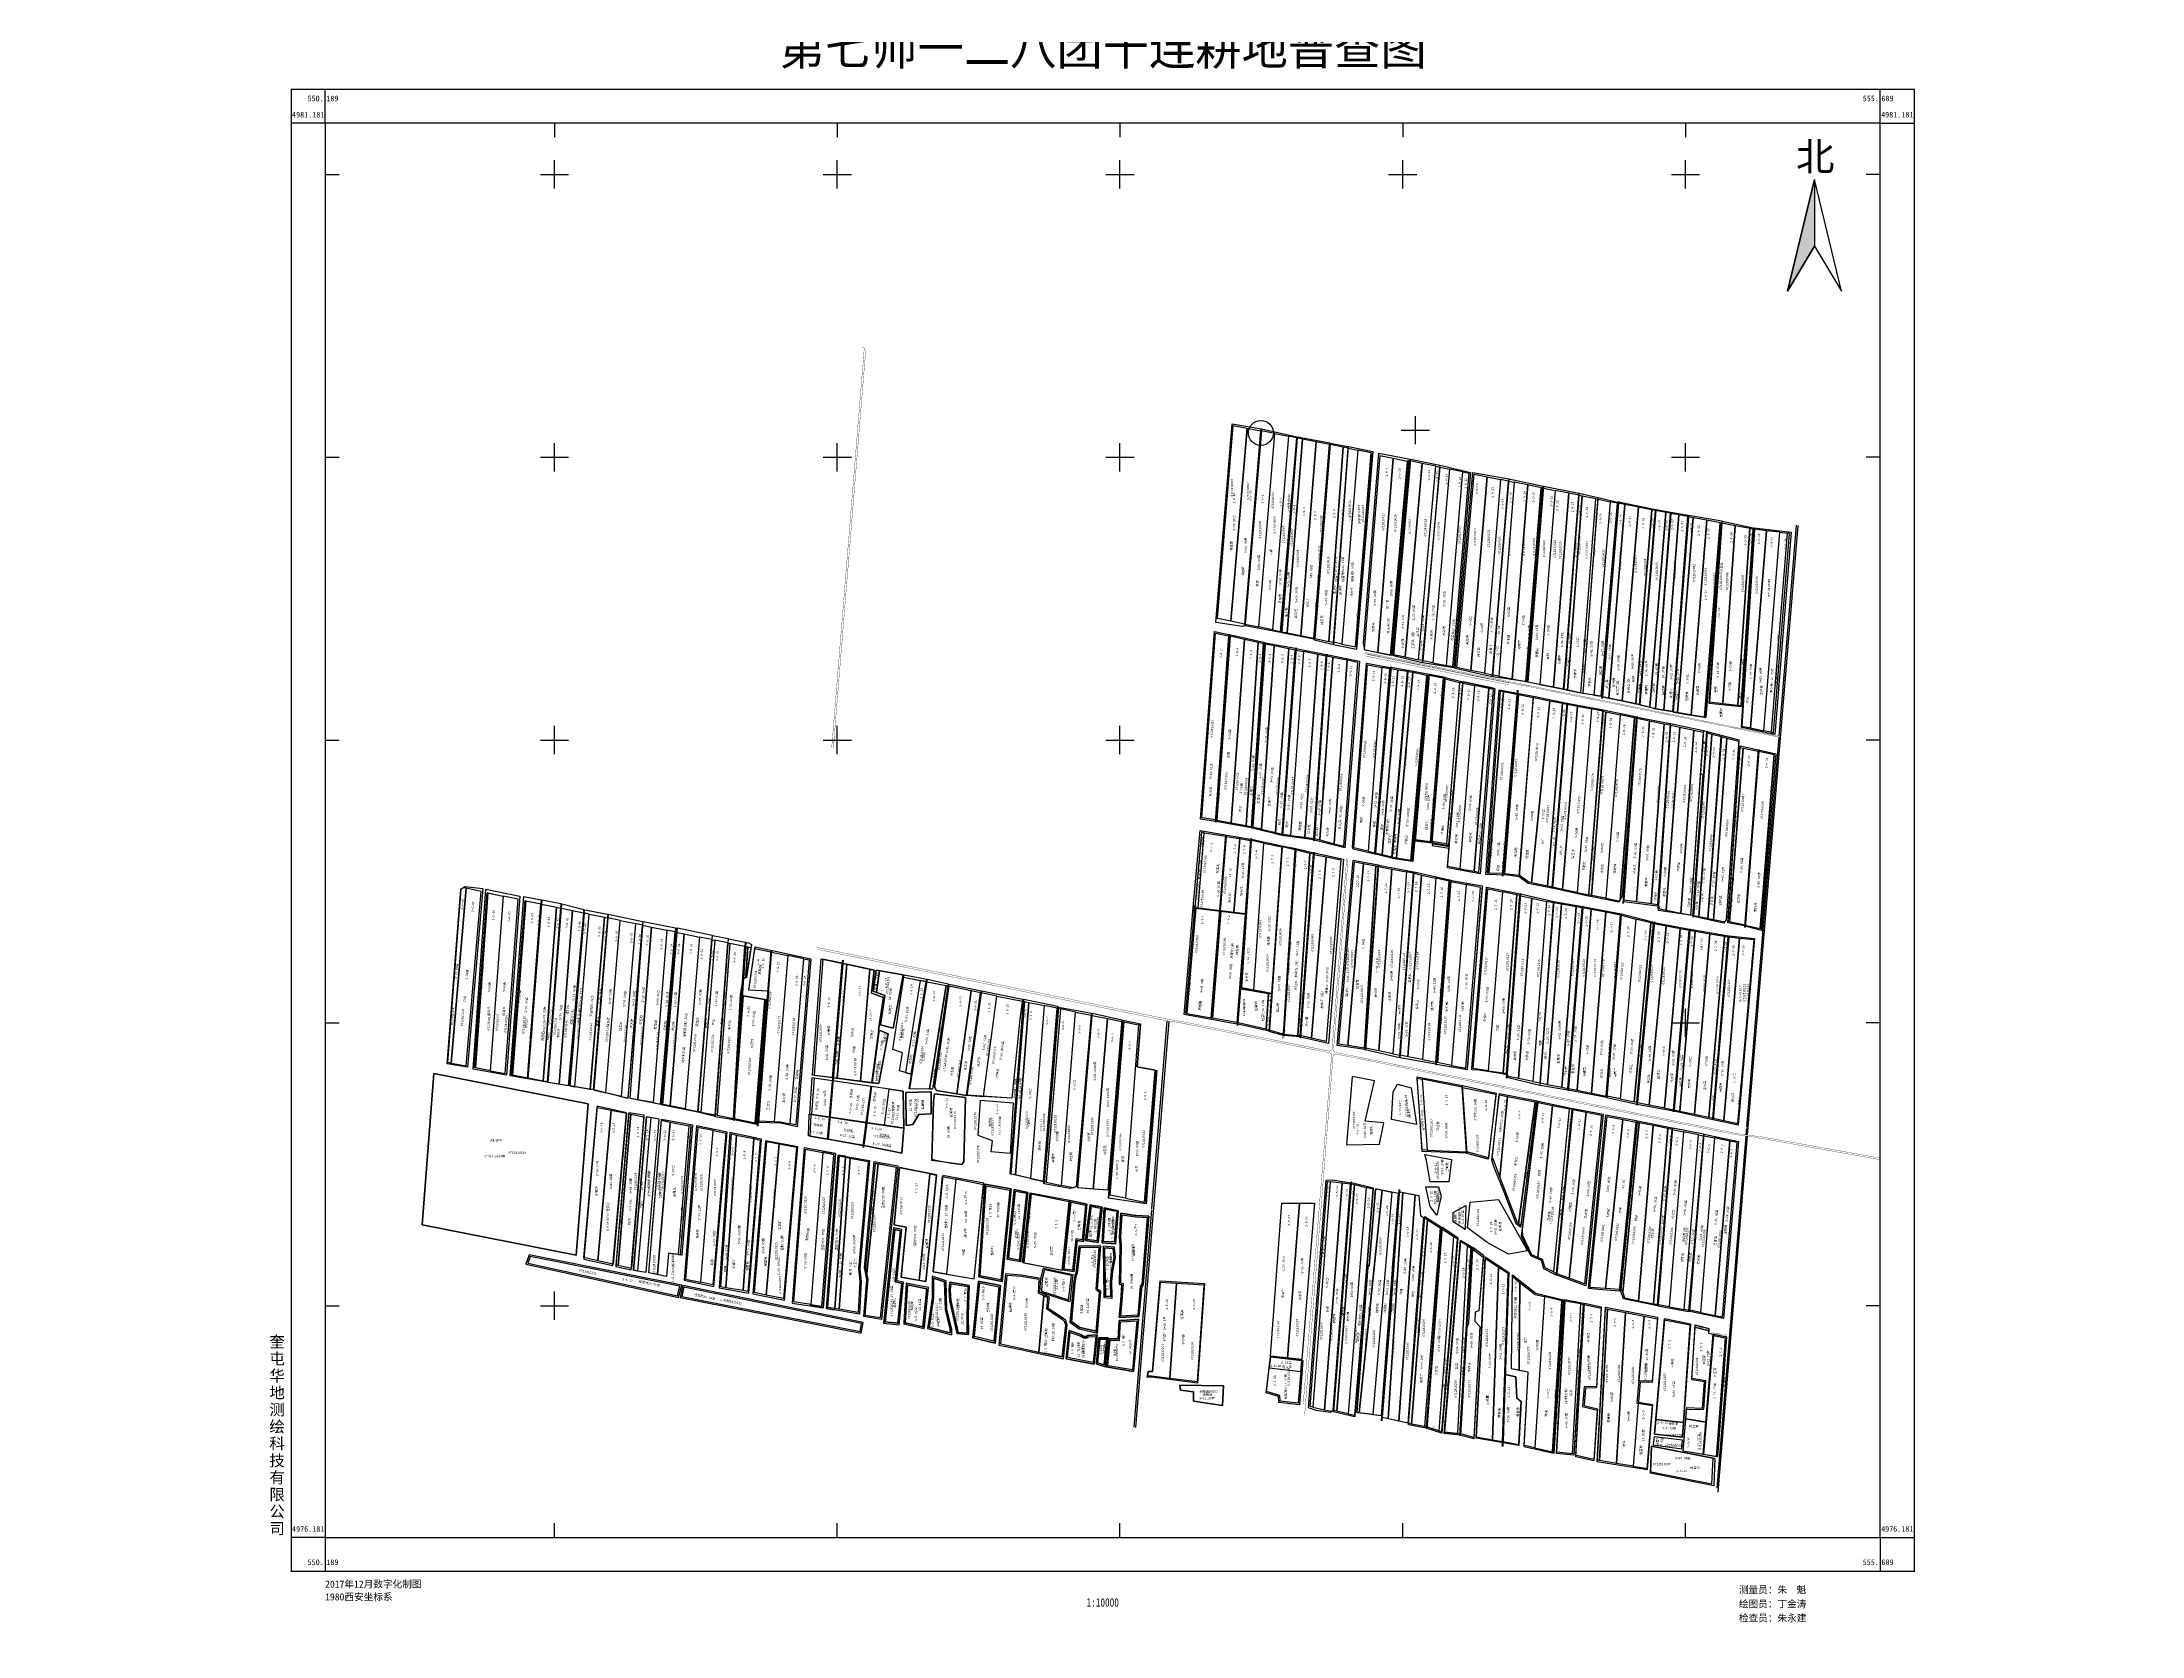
# Paper-space layout 'Layout1' of a CAD drawing. Extents: x 26 to 231, y 20 to 176.
# The model-space entities are those that its viewports show. They can reach past a viewport. Long polylines and large blocks are cut down to what shows.
import ezdxf
from ezdxf.enums import TextEntityAlignment as Align

# ---------------------------------------------------------------- set-up
doc = ezdxf.new("R2010")
doc.units = 0
doc.header["$LTSCALE"] = 10
doc.layers.get('0').update_dxf_attribs({"linetype": 'CONTINUOUS'})
for name, color, linetype in [('2019-4-5', 1, 'CONTINUOUS'), ('2020-3.23', 6, 'CONTINUOUS'), ('2021新职工', 6, 'CONTINUOUS'), ('2022年', 255, 'CONTINUOUS'), ('TK', 255, 'CONTINUOUS'), ('出水桩', 2, 'CONTINUOUS'), ('地块名称', 255, 'CONTINUOUS'), ('地物扣减', 3, 'CONTINUOUS'), ('地物扣减面积', 3, 'CONTINUOUS'), ('地籍号', 1, 'CONTINUOUS'), ('权利人', 7, 'CONTINUOUS'), ('林带', 3, 'CONTINUOUS'), ('测地框', 255, 'CONTINUOUS'), ('经营地', 1, 'CONTINUOUS'), ('经营地面积', 6, 'CONTINUOUS'), ('路', 5, 'CONTINUOUS'), ('身份地', 1, 'CONTINUOUS'), ('身份地面积', 255, 'CONTINUOUS'), ('退界后面积', 1, 'CONTINUOUS'), ('退耕还林', 3, 'CONTINUOUS')]:
    doc.layers.add(name, color=color, linetype=linetype)
doc.layers.get('林带').freeze()
doc.styles.add('宋体', font='')
doc.styles.add('楷体', font='', dxfattribs={"width": 0.8})
doc.styles.get('宋体').set_extended_font_data('SimSun')
doc.styles.get('楷体').set_extended_font_data('楷体_GB2312')

msp = doc.modelspace()

# ---------------------------------------------------------------- hatches: boundary and pattern name
at = {"layer": 'TK', "linetype": 'Continuous'}
msp.add_hatch(color=7, dxfattribs=at).paths.add_polyline_path([(555456.3, 4980981.7), (555456.3, 4980745.8), (555361.3, 4980587.3)])

# ---------------------------------------------------------------- linework, layer by layer
at = {"color": 7, "linetype": 'Continuous', "elevation": 292.2, "flags": 128}
msp.add_lwpolyline([(555063.2, 4979033.6), (555017.2, 4978381.3)], dxfattribs=at)
at = {"color": 7, "linetype": 'Continuous', "ltscale": 0.25}
for points in [[(554877.4, 4978353.6), (554887.3, 4978351), (554828.2, 4977719.4), (554818.2, 4977721.4), (554877.4, 4978353.6)], [(554877.4, 4978353.6), (554887.3, 4978351), (554828.2, 4977719.4), (554818.2, 4977721.4), (554877.4, 4978353.6)], [(554877.4, 4978353.6), (554887.3, 4978351), (554828.2, 4977719.4), (554818.2, 4977721.4), (554877.4, 4978353.6)], [(554877.4, 4978353.6), (554887.4, 4978351), (554828.2, 4977719.4), (554818.2, 4977721.4), (554877.4, 4978353.6)]]:
    msp.add_lwpolyline(points, dxfattribs=at)
at = {"layer": '2019-4-5', "color": 3, "linetype": 'Continuous', "flags": 128}
for points in [[(554213, 4979948.2), (554234.3, 4979943.9), (554175.7, 4979259.4), (554154.4, 4979263.7)], [(554374.4, 4979915.5), (554346.2, 4979921.2), (554288.9, 4979236.1), (554317.1, 4979230.3)], [(554375.2, 4979915.4), (554394.1, 4979911.5), (554339.4, 4979225.8), (554319.1, 4979229.9)], [(555019.6, 4979088.6), (555067.4, 4979080.5), (555123, 4979768), (555075.3, 4979777.2)], [(555230.2, 4979042.8), (555277.1, 4979033.1), (555333.2, 4979734.5), (555286, 4979740.2)], [(555333.2, 4979734.5), (555359.3, 4979731.4), (555303, 4979027.8), (555277.1, 4979033.1)], [(553757.6, 4978633.8), (553791.1, 4978625), (553841.7, 4979274.7), (553803.6, 4979282.2)], [(555075.6, 4979025.2), (555092.7, 4979020.8), (555046.7, 4978375.1), (555029.6, 4978378.4)], [(553619.7, 4978612.3), (553573.1, 4978622.1), (553528.4, 4977975.4), (553578.3, 4977960.6)], [(550974.7, 4977791.5), (550959.7, 4977794.4), (551007.3, 4978409.2), (551021.5, 4978406.2)], [(552662.2, 4978075.3), (552677.9, 4978072.1), (552630, 4977462.5), (552614.5, 4977465.9)], [(553528.3, 4977975.4), (553516.8, 4977978), (553525, 4978104.3), (553536.6, 4978102.4)], [(551982.9, 4977795.7), (551918.1, 4977805.2), (551908.9, 4977677.6), (551972.2, 4977668.1)], [(552119.7, 4977775.5), (551984.9, 4977795.4), (551974.2, 4977667.8), (552102.6, 4977648.7)], [(552184, 4977766), (552121.7, 4977775.2), (552104.6, 4977648.4), (552166.8, 4977639.1)], [(552008.6, 4977529.8), (552029.5, 4977525.6), (551991.2, 4976990.2), (551967.2, 4976994.3)], [(552208.8, 4977489.8), (552152.3, 4976957.3), (552098.9, 4976966.2), (552109.6, 4977093.5), (552105.2, 4977115.3), (552144.5, 4977502.6)], [(552220.6, 4977489.1), (552350.8, 4977463), (552350.6, 4977461.4), (552327.1, 4977466.2), (552289.9, 4977090), (552226.4, 4977101.6), (552243.8, 4977277.7), (552201.6, 4977286.1)]]:
    msp.add_lwpolyline(points, close=True, dxfattribs=at)
for points, elevation in [([(555017.2, 4978381.3), (554983.3, 4978387.5), (555029.4, 4979035.3), (555062.8, 4979028), (555017.2, 4978381.3)], 292.2), ([(551016.2, 4977783.3), (550977.3, 4977789.9), (551024.5, 4978405.6), (551063.3, 4978397.5)], 291.6), ([(551125.7, 4977765.1), (551071.8, 4977774.5), (551123, 4978385), (551176.7, 4978373.8)], 292.1)]:
    msp.add_lwpolyline(points, close=True, dxfattribs=dict(at, elevation=elevation))
at = {"layer": '2019-4-5', "color": 3, "linetype": 'Continuous', "const_width": 0.6, "elevation": 295.1, "flags": 128}
msp.add_lwpolyline([(551949.5, 4977541.6), (551988.4, 4977533.9), (551945.4, 4976998.5), (551906.4, 4977004.5)], close=True, dxfattribs=at)
at = {"layer": '2019-4-5', "color": 5, "linetype": 'Continuous'}
msp.add_circle((553498.2, 4980085.8), 44.2, dxfattribs=at)
at = {"layer": '2020-3.23', "color": 6, "linetype": 'Continuous', "flags": 128}
for points in [[(553911.4, 4979310.2), (553956.9, 4979300.8), (554016.7, 4979985.2), (553966.6, 4979995.5)], [(554008.8, 4979293.8), (554055.5, 4979284.1), (554117.2, 4979968), (554068.3, 4979978.1)], [(554728.7, 4979148.5), (554776.6, 4979138.4), (554833.3, 4979823.6), (554785.3, 4979832.8)], [(554776.6, 4979138.4), (554824.4, 4979128.3), (554881.1, 4979814.4), (554833.3, 4979823.6)], [(553927.5, 4978595.3), (553961.7, 4978587.2), (554017.4, 4979242), (553983, 4979247.5)], [(553963.2, 4978586.9), (553978.1, 4978584.3), (554035.3, 4979238.5), (554018.4, 4979241.8)], [(553578.6, 4977960.6), (553578.3, 4977960.6), (553619.7, 4978612.3), (553621.1, 4978611.9)], [(553578.9, 4977960.5), (553579.5, 4977960.3), (553629.2, 4977956), (553671.7, 4978599.6), (553621.9, 4978611.7)], [(553729.5, 4978586.9), (553780.6, 4978576.1), (553728.7, 4977934.3), (553677.7, 4977946.2)], [(551462.6, 4977695.9), (551408.6, 4977706.4), (551458.7, 4978315), (551512.6, 4978303.8)], [(552115.4, 4978190.4), (552033.5, 4978207.8), (551999.7, 4977804.5), (552082.2, 4977794)], [(552147.5, 4977974.8), (552146, 4977975.5), (552163.9, 4978090.4), (552120.9, 4978105.1), (552131, 4978187.1), (552115.4, 4978190.4), (552082.2, 4977794), (552122.4, 4977788.8)], [(552233.3, 4978170.6), (552137.2, 4978186.9), (552127, 4978112.3), (552168.8, 4978096.8), (552153.4, 4977992.9), (552198.4, 4977981.7)], [(552180.2, 4977961.1), (552148.6, 4977974.4), (552123.5, 4977788.7), (552146.7, 4977785.7)], [(551483, 4977634.9), (551474.7, 4977636.5), (551437.5, 4977180.9), (551445.9, 4977179.7)], [(551463.8, 4977094.4), (551517.9, 4977083.3), (551561, 4977619.3), (551506.9, 4977630.1)], [(551794.5, 4977572.6), (551855.7, 4977560.4), (551809.5, 4977025.6), (551748.2, 4977038.1)], [(552045.4, 4977522.5), (552109.1, 4977509.7), (552075.1, 4977130.5), (552080.2, 4977085.5), (552074.2, 4976976.3), (552007.1, 4976987.6)], [(552517.4, 4977428.1), (552419.3, 4977447.7), (552386.2, 4977112.2), (552483.9, 4977095.1)], [(554568.1, 4977015.6), (554562.3, 4977017), (554529.1, 4976483.9), (554534.9, 4976482.5)], [(554573.8, 4977016.7), (554573.4, 4977016.6), (554543.8, 4976483.2), (554600.3, 4976477.6), (554629.7, 4977006.4)], [(555001.2, 4976599.9), (555071.5, 4976588.2), (555062.1, 4976474.2), (554991.6, 4976485.9)], [(555097.7, 4976461.6), (554880.2, 4976504.3), (554876.1, 4976414.7), (554878.3, 4976412.5), (555093.6, 4976370.2)]]:
    msp.add_lwpolyline(points, close=True, dxfattribs=at)
at = {"layer": '2020-3.23', "color": 5, "linetype": 'Continuous', "flags": 128}
for points in [[(554087.4, 4979228.3), (554085.4, 4979228.7), (554028.3, 4978575.7), (554030.3, 4978575.3)], [(552149.2, 4978184.8), (552137.2, 4978186.9), (552127, 4978112.3), (552138.7, 4978108)]]:
    msp.add_lwpolyline(points, close=True, dxfattribs=at)
at = {"layer": '2020-3.23', "color": 3, "linetype": 'Continuous', "flags": 128}
msp.add_lwpolyline([(554091, 4979227.6), (554087.4, 4979228.3), (554030.3, 4978575.3), (554033.8, 4978574.7)], close=True, dxfattribs=at)
at = {"layer": '2020-3.23', "color": 5, "linetype": 'Continuous', "flags": 128}
for points in [[(554030.4, 4978576.6), (554030.3, 4978575.3)], [(552033.5, 4978207.8), (551999.7, 4977804.5)], [(552137.2, 4978186.9), (552127, 4978112.3)]]:
    msp.add_lwpolyline(points, dxfattribs=at)
at = {"layer": '2020-3.23', "color": 6, "linetype": 'Continuous', "flags": 128}
for points, elevation in [([(551048.5, 4977777.9), (551016.2, 4977783.3), (551063.3, 4978397.5), (551102.6, 4978389.3)], 291.6), ([(551123, 4978385), (551105.2, 4978388.7), (551054, 4977777.6), (551071.8, 4977774.5)], 292.1), ([(553356.1, 4978395.5), (553442.7, 4978384.9), (553413.6, 4978001), (553327.4, 4978016.8)], 292.9), ([(554993.4, 4977615.3), (554942.2, 4976996.4), (554995.5, 4976986.6), (555046.2, 4977604.7), (554993.4, 4977615.3)], 293.9), ([(554989.9, 4976535.8), (554993.4, 4976587.7), (554895.3, 4976598.1), (554890.9, 4976546.4)], 293.9)]:
    msp.add_lwpolyline(points, close=True, dxfattribs=dict(at, elevation=elevation))
at = {"layer": '2021新职工', "color": 1, "linetype": 'Continuous', "flags": 128}
for points in [[(553591.3, 4979379.4), (553639.2, 4979369.6), (553693.8, 4980054.6), (553645.9, 4980064.3)], [(553550.2, 4978673.1), (553573.3, 4978667.4), (553620, 4979318.3), (553596.7, 4979322.8)], [(555313.2, 4978947.9), (555258.8, 4978959.9), (555211.6, 4978345.3), (555263.8, 4978333.6)], [(553297.8, 4978672.6), (553374.3, 4978659.9), (553353, 4978396.2), (553276.2, 4978405.5)], [(553964.9, 4977891.2), (553915.2, 4977901.1), (553961, 4978544.2), (554013.5, 4978534.2)], [(554037.9, 4978529.5), (554013.5, 4978534.2), (553964.9, 4977891.2), (553989.3, 4977886.4)], [(554018.5, 4977880.6), (553991.8, 4977885.9), (554039.8, 4978529.1), (554066.4, 4978523)], [(552423.1, 4977749.5), (552456.8, 4977744), (552507.2, 4978106.9), (552473.8, 4978113.7)], [(552564.6, 4978095.2), (552509.2, 4978106.5), (552458.9, 4977744.2), (552517.5, 4977740.5)], [(554836.5, 4977646.8), (554829.5, 4977648.2), (554771.7, 4977056.8), (554774.9, 4977056.5), (554777.9, 4977047.4)], [(553785.4, 4977433.6), (553743.9, 4977438.2), (553682.3, 4976641.3), (553723.2, 4976632.6)], [(554044.4, 4977392.1), (554056.8, 4977389.7), (554063.1, 4977319.7), (554074, 4977312.6), (554044.5, 4976940), (554044.1, 4976938.2), (554018.3, 4976584.5), (553986.7, 4976591.6)], [(554031.5, 4976581.9), (554020.6, 4976583.9), (554077.3, 4977310.5), (554087.2, 4977304.1)], [(554077.4, 4976573.6), (554031.5, 4976581.9), (554087.2, 4977304.1), (554132.1, 4977275.3)], [(555017, 4976931.3), (555016.3, 4976931.4), (554925.6, 4976949.8), (554895.3, 4976598.1), (554993.4, 4976587.7)]]:
    msp.add_lwpolyline(points, close=True, dxfattribs=at)
for points, elevation in [([(553622, 4979317.9), (553648.8, 4979312.6), (553603.2, 4978663.2), (553575.9, 4978666.7), (553575.3, 4978666.9)], 292.3), ([(553403, 4978390), (553354.9, 4978395.9), (553376.3, 4978659.6), (553424.2, 4978651.7)], 292.9), ([(553424.2, 4978651.7), (553461.4, 4978645.5), (553442.8, 4978385.2), (553403, 4978390)], 292.9), ([(553508.6, 4978635.7), (553464.3, 4978645), (553430, 4978124), (553473.6, 4978115.8)], 292.9), ([(554777.9, 4977658.5), (554824.7, 4977649.1), (554766.3, 4977057.2), (554716.7, 4977061)], 293.6)]:
    msp.add_lwpolyline(points, close=True, dxfattribs=dict(at, elevation=elevation))
at = {"layer": '2021新职工', "color": 5, "linetype": 'Continuous', "flags": 128}
msp.add_lwpolyline([(552233.3, 4978170.6), (552149.2, 4978184.8), (552138.7, 4978108), (552168.8, 4978096.8), (552153.4, 4977992.9), (552198.4, 4977981.7)], close=True, dxfattribs=at)
at = {"layer": '2022年', "color": 2, "linetype": 'Continuous', "flags": 128}
for points in [[(553738.8, 4979349.1), (553755.6, 4979345.7), (553806.7, 4980031.7), (553789.8, 4980035.1)], [(553807.5, 4980031.5), (553841, 4980024.7), (553784.6, 4979339.7), (553756, 4979345.6)], [(554150.1, 4979216), (554200.8, 4979203.7), (554154.2, 4978632.9), (554103.1, 4978641.4)], [(554565.1, 4978472.3), (554529.5, 4978479.7), (554581.8, 4979126.9), (554617.5, 4979119.9)], [(554718.7, 4978441.1), (554668.1, 4978451), (554717.8, 4979100.1), (554768.4, 4979089.7)], [(554768.4, 4979089.7), (554718.7, 4978441.1), (554764.6, 4978432.2), (554767.3, 4978432.4), (554768.4, 4978434.4), (554820.2, 4979079.1)], [(553642.6, 4976806.6), (553532.7, 4976819.2), (553527.9, 4976780.6), (553639.4, 4976767.3)]]:
    msp.add_lwpolyline(points, close=True, dxfattribs=at)
for points, elevation in [([(554096.6, 4978640), (554102.8, 4978639.1), (554149.4, 4979218.6), (554143.2, 4979219.8)], 292.3), ([(554564.9, 4979130.3), (554579.8, 4979127.3), (554527.5, 4978480.1), (554512.4, 4978483.3)], 291.9), ([(553508.6, 4978635.7), (553572.3, 4978622.3), (553536.6, 4978103.9), (553473.6, 4978115.8)], 292.9), ([(554301.6, 4977831.2), (554355.7, 4977823.2), (554403.1, 4978452.4), (554353, 4978463.2)], 292.6), ([(554723.1, 4977669.5), (554777.9, 4977658.5), (554716.7, 4977061), (554662.1, 4977065.2)], 293.6), ([(555052.7, 4976976.9), (555104.7, 4976966.2), (555156.5, 4977582.5), (555102.2, 4977593.4)], 293.9), ([(553634.6, 4977363.2), (553688.4, 4977363.3), (553642.9, 4976810), (553591.9, 4976815.4)], 293.3)]:
    msp.add_lwpolyline(points, close=True, dxfattribs=dict(at, elevation=elevation))
at = {"layer": 'TK', "linetype": 'Continuous'}
for p, q in [((550189, 4981181), (550189, 4981301)), ((555689, 4981181), (555689, 4981301)), ((550189, 4981181), (550069, 4981181)), ((551000, 4981181), (551000, 4981131)), ((552000, 4981181), (552000, 4981131)), ((553000, 4981181), (553000, 4981131)), ((554000, 4981181), (554000, 4981131)), ((555000, 4981181), (555000, 4981131)), ((555689, 4981181), (555809, 4981181)), ((551000, 4980950), (551000, 4981050)), ((552000, 4980950), (552000, 4981050)), ((553000, 4980950), (553000, 4981050)), ((554000, 4980950), (554000, 4981050)), ((555000, 4980950), (555000, 4981050)), ((550189, 4981000), (550239, 4981000)), ((550950, 4981000), (551050, 4981000)), ((551950, 4981000), (552050, 4981000)), ((552950, 4981000), (553050, 4981000)), ((553950, 4981000), (554050, 4981000)), ((554950, 4981000), (555050, 4981000)), ((555689, 4981000), (555639, 4981000)), ((553994.9, 4980095.6), (554094.9, 4980095.6)), ((554044.9, 4980045.6), (554044.9, 4980145.6)), ((550189, 4980000), (550239, 4980000)), ((550950, 4980000), (551050, 4980000)), ((551000, 4979950), (551000, 4980050)), ((551950, 4980000), (552050, 4980000)), ((552000, 4979950), (552000, 4980050)), ((552950, 4980000), (553050, 4980000)), ((553000, 4979950), (553000, 4980050)), ((554950, 4980000), (555050, 4980000)), ((555000, 4979950), (555000, 4980050)), ((555689, 4980000), (555639, 4980000)), ((551000, 4978950), (551000, 4979050)), ((552000, 4978950), (552000, 4979050)), ((553000, 4978950), (553000, 4979050)), ((550189, 4979000), (550239, 4979000)), ((550950, 4979000), (551050, 4979000)), ((551950, 4979000), (552050, 4979000)), ((552950, 4979000), (553050, 4979000)), ((555689, 4979000), (555639, 4979000)), ((550189, 4978000), (550239, 4978000)), ((554950, 4978000), (555050, 4978000)), ((555000, 4977950), (555000, 4978050)), ((555689, 4978000), (555639, 4978000)), ((551000, 4976950), (551000, 4977050)), ((550189, 4977000), (550239, 4977000)), ((550950, 4977000), (551050, 4977000)), ((555689, 4977000), (555639, 4977000)), ((551000, 4976181), (551000, 4976231)), ((552000, 4976181), (552000, 4976231)), ((553000, 4976181), (553000, 4976231)), ((554000, 4976181), (554000, 4976231)), ((555000, 4976181), (555000, 4976231)), ((550189, 4976181), (550069, 4976181)), ((550189, 4976181), (550189, 4976061)), ((555689, 4976181), (555809, 4976181)), ((555689, 4976181), (555689, 4976061))]:
    msp.add_line(p, q, dxfattribs=at)
at = {"layer": 'TK', "linetype": 'Continuous', "const_width": 5, "flags": 128}
msp.add_lwpolyline([(550069, 4976061), (555809, 4976061), (555809, 4981301), (550069, 4981301)], close=True, dxfattribs=at)
at = {"layer": 'TK', "linetype": 'Continuous', "flags": 128}
for points in [[(550189, 4976181), (555689, 4976181), (555689, 4981181), (550189, 4981181)], [(555456.3, 4980981.7), (555361.3, 4980587.3), (555456.3, 4980745.8), (555551.4, 4980587.3)], [(555456.3, 4980981.7), (555456.3, 4980745.8), (555361.3, 4980587.3)]]:
    msp.add_lwpolyline(points, close=True, dxfattribs=at)
at = {"layer": '出水桩', "color": 2, "linetype": 'Continuous'}
for p, q in [((553008.3, 4978010.1), (552957.7, 4977380.5)), ((553009.3, 4978010), (552958.7, 4977380.4)), ((553010.3, 4978010), (552959.7, 4977380.3))]:
    msp.add_line(p, q, dxfattribs=at)
at = {"layer": '出水桩', "color": 2, "linetype": 'Continuous', "flags": 128}
for points in [[(553498, 4980100.8), (553497.4, 4980093.5), (553440.4, 4979410.4), (553439.7, 4979403.5)], [(553499.5, 4980100.6), (553498.8, 4980093.2), (553441.8, 4979410.1), (553441.3, 4979404)], [(553500.8, 4980100.3), (553500.1, 4980093), (553443.2, 4979409.9), (553442.6, 4979404.4)], [(553742.1, 4980050.1), (553686.8, 4979352.8)], [(554025, 4979992.8), (553965, 4979298.6)], [(554026, 4979992.7), (553966, 4979298.5)], [(554027, 4979992.6), (553967, 4979298.4)], [(554496, 4979897.7), (554440.8, 4979205.5)], [(554496.9, 4979897.4), (554441.7, 4979205.4)], [(554497.9, 4979897.3), (554442.7, 4979205.3)], [(554761, 4979843.3), (554702.6, 4979147.1)], [(554762, 4979843.2), (554703.6, 4979147)], [(554763, 4979843.1), (554704.6, 4979146.9)], [(555008.7, 4979795.5), (554955, 4979098.6)], [(555009.7, 4979795.4), (554956, 4979098.5)], [(555010.7, 4979795.3), (554957, 4979098.4)], [(555242, 4979750.3), (555196.5, 4979045.1)], [(555243, 4979750.2), (555197.5, 4979045)], [(555244, 4979750.2), (555198.5, 4979045)], [(553384.6, 4979374), (553337.1, 4978709.6)], [(553385.6, 4979374), (553338, 4978709.5)], [(553386.6, 4979373.6), (553339, 4978709.5)], [(553509.8, 4979345.7), (553466, 4978687.1)], [(553510.7, 4979345.7), (553467, 4978687.1)], [(553511.7, 4979345.6), (553468, 4978687)], [(553620.6, 4979326.6), (553573, 4978662)], [(553621.6, 4979326.5), (553573.9, 4978661.9)], [(553622.6, 4979326.4), (553574.9, 4978661.8)], [(553729.3, 4979304.1), (553684.9, 4978643.6)], [(553730.3, 4979304.1), (553685.9, 4978643.5)], [(553731.3, 4979304), (553686.9, 4978643.4)], [(553956.5, 4979259.4), (553900.6, 4978595.5)], [(553957.5, 4979259.4), (553901.6, 4978595.4)], [(553958.5, 4979259.3), (553902.6, 4978595.3)], [(554404.8, 4979176.7), (554351.6, 4978519.4)], [(554405.8, 4979176.6), (554352.6, 4978519.4)], [(554406.8, 4979176.5), (554353.6, 4978519.3)], [(554580.2, 4979131.3), (554527.1, 4978475.4)], [(554581.2, 4979131.2), (554528.1, 4978475.3)], [(554582.2, 4979131.1), (554529.1, 4978475.2)], [(554827.5, 4979083.4), (554778, 4978421.9)], [(554828.5, 4979083.3), (554779, 4978421.8)], [(554829.4, 4979083.3), (554780, 4978421.8)], [(555074.1, 4979032.1), (555025.7, 4978373.7)], [(555075.1, 4979032.1), (555026.7, 4978373.6)], [(555076.1, 4979032), (555027.7, 4978373.5)], [(555257.3, 4978966.3), (555209.1, 4978338.1)], [(555258.3, 4978966.3), (555210.1, 4978338)], [(555259.3, 4978966.2), (555211.1, 4978337.9)], [(553462.2, 4978652), (553414.1, 4977990.7)], [(553463.2, 4978651.9), (553415.1, 4977990.7)], [(553464.2, 4978651.8), (553416.1, 4977990.6)], [(553685, 4978604.3), (553636.4, 4977947.2)], [(553686, 4978604.2), (553637.4, 4977947.1)], [(553687, 4978604.2), (553638.4, 4977947.1)], [(553912.7, 4978559.3), (553866.1, 4977903.6)], [(553913.7, 4978559.3), (553867.1, 4977903.5)], [(553914.7, 4978559.2), (553868.1, 4977903.5)], [(554164.8, 4978506.6), (554116.8, 4977851)], [(554165.8, 4978506.6), (554117.8, 4977850.9)], [(554166.8, 4978506.5), (554118.8, 4977850.8)], [(554415, 4978457.8), (554366, 4977804.9)], [(554416, 4978457.7), (554367, 4977804.8)], [(554417, 4978457.6), (554368, 4977804.7)], [(554635.1, 4978412.7), (554583.6, 4977760.6)], [(554636.1, 4978412.6), (554584.6, 4977760.5)], [(554637.1, 4978412.5), (554585.6, 4977760.5)], [(554888, 4978357.2), (554827.3, 4977709.7)], [(554889, 4978357.2), (554828.3, 4977709.6)], [(554890, 4978357.1), (554829.3, 4977709.5)], [(555013.9, 4978332.5), (554957, 4977685.9)], [(555014.9, 4978332.4), (554958, 4977685.8)], [(555015.9, 4978332.3), (554959, 4977685.7)], [(555151.7, 4978308.6), (555095.8, 4977657)], [(555152.7, 4978308.5), (555096.8, 4977656.9)], [(555153.7, 4978308.4), (555097.8, 4977656.9)], [(551674.4, 4978286.2), (551633, 4977655.2)], [(551675.4, 4978286), (551634, 4977655.2)], [(551676.4, 4978285.8), (551635, 4977655.1)], [(551765.7, 4978257.1), (551716.9, 4977635.2)], [(551766.7, 4978257), (551717.9, 4977635.2)], [(551767.7, 4978257), (551718.9, 4977635.1)], [(552018.7, 4978222), (551965.6, 4977589)], [(552019.7, 4978221.9), (551966.6, 4977588.8)], [(552020.7, 4978221.8), (551967.6, 4977588.7)], [(553816.2, 4977435.3), (553753.4, 4976625.7)], [(553817.5, 4977438.6), (553754.4, 4976625.6)], [(553818, 4977432.7), (553755.4, 4976625.5)], [(553986.3, 4977411.3), (553924.2, 4976593.9)], [(553987.3, 4977411.2), (553925.2, 4976593.8)], [(553988.3, 4977411.1), (553926.1, 4976593.7)], [(554137.4, 4977278.8), (554083.6, 4976565.2)], [(554138.4, 4977278.7), (554084.6, 4976565.1)], [(554139.4, 4977278.6), (554085.6, 4976565)], [(554202.3, 4976540.9), (554242.1, 4977209.1)], [(554203.3, 4976540.9), (554243.1, 4977209.1)], [(554204.3, 4976540.8), (554244.1, 4977209)]]:
    msp.add_lwpolyline(points, dxfattribs=at)
for points in [[(554087.4, 4979228.3), (554085.4, 4979228.7), (554028.3, 4978575.7), (554030.3, 4978575.3)], [(555097.4, 4976900), (555099.3, 4976899.6), (555098.9, 4976894.6), (555069.9, 4976544.6), (555064.1, 4976473.8), (555062.1, 4976474.2)]]:
    msp.add_lwpolyline(points, close=True, dxfattribs=at)
for points, elevation in [([(553322.3, 4978017.7), (553374.7, 4978664.3)], 292.9), ([(553323.3, 4978017.5), (553375.6, 4978664.2)], 292.9), ([(553324.3, 4978017.4), (553376.6, 4978664.2)], 292.9), ([(550953.2, 4978435.7), (550904.2, 4977802.2)], 291.4), ([(550954.2, 4978435.6), (550905.1, 4977802.1)], 291.4), ([(550955.2, 4978435.5), (550906.1, 4977802.1)], 291.4), ([(551188.2, 4978385.2), (551137, 4977763.2)], 291.8), ([(551189.2, 4978385.1), (551138.1, 4977763.3)], 291.8), ([(551190.2, 4978385.1), (551139, 4977763.2)], 291.8), ([(551430.1, 4978335.9), (551378.3, 4977709.2)], 292), ([(551431.1, 4978335.9), (551379.3, 4977709.1)], 292), ([(551432.1, 4978335.8), (551380.3, 4977709)], 292), ([(552315.8, 4978154.6), (552253.3, 4977767)], 292.5), ([(552316.8, 4978154.4), (552254.3, 4977766.9)], 292.5), ([(552317.8, 4978154.3), (552255.3, 4977766.7)], 292.5), ([(552508.2, 4978113.7), (552456.6, 4977742.6)], 292.4), ([(552509.2, 4978113.5), (552457.6, 4977742.4)], 292.4), ([(552510.2, 4978113.4), (552458.6, 4977742.1)], 292.4), ([(552780.9, 4978055.9), (552729.3, 4977431.1)], 292.2), ([(552781.8, 4978055.8), (552730.3, 4977431)], 292.2), ([(552782.8, 4978055.7), (552731.3, 4977430.9)], 292.2), ([(552147.5, 4977974.5), (552122.3, 4977788.1)], 292.4), ([(552148.6, 4977974.4), (552123.4, 4977787.9)], 292.4), ([(552119.7, 4977775.5), (552090.6, 4977559.6)], 292.4), ([(552121.7, 4977775.2), (552092.5, 4977559.4)], 292.4), ([(552241.5, 4977753.7), (552242.3, 4977637.9)], 293.1), ([(552242.5, 4977753.7), (552243.3, 4977637.9)], 293.1), ([(552680.6, 4977398.9), (552654.3, 4977152.9)], 294.4), ([(552681.6, 4977398.8), (552655.3, 4977152.8)], 294.4), ([(552682.6, 4977398.7), (552656.3, 4977152.7)], 294.4), ([(552820.9, 4977372.6), (552795.7, 4977126)], 294.4), ([(552821.9, 4977372.5), (552796.7, 4977125.9)], 294.4), ([(552822.9, 4977372.4), (552797.6, 4977125.8)], 294.4), ([(554373.2, 4977119.8), (554352, 4976502.1)], 293.4), ([(554374.2, 4977119.2), (554353, 4976502)], 293.4), ([(554375.2, 4977119.2), (554354, 4976502)], 293.4)]:
    msp.add_lwpolyline(points, dxfattribs=dict(at, elevation=elevation))
at = {"layer": '地物扣减', "color": 4, "linetype": 'Continuous'}
for p, q in [((555396.8, 4979758.8), (555218.7, 4977603.2)), ((555391.8, 4979759.5), (555330.2, 4979014)), ((555329.9, 4979010.8), (555272.6, 4978316.5)), ((555272.5, 4978315.2), (555216, 4977631)), ((553172.3, 4978006.7, 295.2), (553054.7, 4976569.6, 295.2)), ((553166.1, 4978007.5, 295.4), (553111.7, 4977342.9, 295.4)), ((555215.6, 4977626.3), (555213.7, 4977603.9)), ((555213.4, 4977600.1), (555110.6, 4976355.7)), ((555218.4, 4977599.5), (555114.5, 4976341.6)), ((553111.4, 4977339.2, 295.4), (553048.5, 4976571.4, 295.4))]:
    msp.add_line(p, q, dxfattribs=at)
at = {"layer": '地物扣减', "color": 3, "linetype": 'Continuous'}
for p, q in [((554581.8, 4979126.9), (554581.2, 4979127, 291.7)), ((554280.5, 4978478.5, 292.9), (554228.4, 4977838.9, 292.9)), ((554244.6, 4977839.6, 292.9), (554296.4, 4978475.4, 292.6)), ((554296.4, 4978475.4, 292.6), (554301.3, 4978474.4, 292.6))]:
    msp.add_line(p, q, dxfattribs=at)
at = {"layer": '地物扣减', "linetype": 'Continuous', "const_width": 1, "flags": 128}
for points in [[(553865.9, 4979306.2), (555329.9, 4979010.8)], [(553866.3, 4979309.9), (555330.2, 4979014)], [(554375.9, 4979195.1), (553870.7, 4979296.7)], [(554377.5, 4979201.6), (553872.2, 4979303.2)]]:
    msp.add_lwpolyline(points, dxfattribs=at)
at = {"layer": '地物扣减', "color": 3, "linetype": 'Continuous', "flags": 128}
for points in [[(554094.1, 4979232.2), (554093.9, 4979229.5), (554149.4, 4979218.6), (554149.7, 4979221.3)], [(554045.2, 4978646.9), (554045, 4978644.2), (554102.6, 4978636.5), (554102.8, 4978639.1)], [(554108.5, 4978632.3), (554104.7, 4978632.9), (554104.3, 4978627.9), (554164.4, 4978617.9), (554164.8, 4978622.9)]]:
    msp.add_lwpolyline(points, close=True, dxfattribs=at)
at = {"layer": '地物扣减面积', "color": 5, "linetype": 'Continuous', "elevation": 295.1, "flags": 128}
msp.add_lwpolyline([(551949.5, 4977541.6), (551949.9, 4977546.5), (551993.7, 4977538.3), (551949.9, 4976992.7), (551906, 4976999.5), (551906.4, 4977004.5), (551945.4, 4976998.5), (551988.4, 4977533.9)], close=True, dxfattribs=at)
at = {"layer": '地物扣减面积', "color": 5, "linetype": 'Continuous', "flags": 128}
msp.add_lwpolyline([(552029.5, 4977525.6), (552029.7, 4977528.5), (552003.9, 4977533.1), (551961.8, 4976990.1), (551990.8, 4976985.2), (551991.2, 4976990.2)], close=True, dxfattribs=at)
at = {"layer": '测地框', "color": 7, "linetype": 'Continuous', "flags": 128}
for points in [[(553396.3, 4980117.7), (553500.8, 4980100.3), (553500.1, 4980093), (553443.2, 4979409.9), (553442.6, 4979404.4), (553433.5, 4979401.4), (553338.6, 4979416)], [(553500.8, 4980100.3), (553625.5, 4980072.2), (553567.8, 4979380.3), (553442.6, 4979404.4), (553443.2, 4979409.9), (553500.1, 4980093)], [(553743.1, 4980050), (553807.1, 4980037.9), (553754.9, 4979336.5), (553687.8, 4979352.7)], [(553808, 4980037.8), (553894.4, 4980019.9), (553836.8, 4979320.7), (553755.3, 4979336.4)], [(553915.8, 4980014.6), (554026.1, 4979992.8), (553964.4, 4979299.2), (553866.2, 4979318.1), (553861.8, 4979343.6)], [(554027, 4979992.6), (554131.5, 4979971.8), (554068.6, 4979273.7), (553967, 4979298.4)], [(554132.3, 4979971.5), (554239.5, 4979945.8), (554180.3, 4979255), (554071.2, 4979273.2)], [(554248, 4979946.1), (554375, 4979923.5), (554316.6, 4979224.2), (554185.8, 4979252.6)], [(554497.9, 4979897.3), (554623, 4979873.1), (554568.7, 4979179.7), (554442.7, 4979205.3)], [(554623.7, 4979872.6), (554690.3, 4979857.5), (554637.5, 4979165.1), (554569.4, 4979179.7)], [(554691.1, 4979857.1), (554760.1, 4979841), (554702.3, 4979154.7), (554638, 4979164.8)], [(554763.5, 4979842.1), (554894.1, 4979815.1), (554837.1, 4979125.6), (554706.9, 4979153.2)], [(554948.4, 4979805.8), (555008.6, 4979795.4), (554955.7, 4979100.9), (554894.4, 4979110.4)], [(555129.5, 4979774.1), (555239.9, 4979750.7), (555196.5, 4979117.3), (555084.2, 4979129.8)], [(555243, 4979750.2), (555373.2, 4979734.7), (555315.8, 4979020.1), (555197.5, 4979045)], [(553729, 4977444), (553750.9, 4977445.3), (553817.2, 4977435.1), (553754.9, 4976632.5), (553744.2, 4976623), (553694.1, 4976630.2), (553666.9, 4976639.6)], [(553818.9, 4977436.1), (553895.5, 4977417.3), (553895, 4977412.3), (553830.6, 4976612.8), (553830.2, 4976607.7), (553755.5, 4976625), (553755.9, 4976630), (553818.5, 4977431)], [(553924.7, 4976612.4), (553964, 4977127.6), (553964.1, 4977133.9), (553984.8, 4977397), (553907.8, 4977412.7), (553905.3, 4977413.2), (553903.5, 4977411.6), (553880.9, 4977143.1), (553876.9, 4977136.8), (553837.7, 4976622.8), (553861.9, 4976619.9)], [(554880.2, 4976504.3), (555104.2, 4976460.3), (555099.8, 4976363.9), (554875.8, 4976407.9)]]:
    msp.add_lwpolyline(points, close=True, dxfattribs=at)
at = {"layer": '测地框', "color": 0, "linetype": 'Continuous', "flags": 128}
for points in [[(553627.3, 4980071.6), (553741.6, 4980050.7), (553685.5, 4979357.3), (553572.4, 4979379.5)], [(554895.2, 4979814.7), (554947.7, 4979805.9), (554893.6, 4979110.7), (554839, 4979125)], [(555010.6, 4979795.1), (555128.5, 4979774.6), (555072.3, 4979079.6), (554956.5, 4979099.3)], [(552350.8, 4977463), (552220.6, 4977489.1), (552201.6, 4977286.1), (552243.8, 4977277.7), (552226.4, 4977101.6), (552313.5, 4977085.7)], [(553000.3, 4977213.9), (552998.4, 4977242.6), (553003.3, 4977327.7), (553055.3, 4977319.4), (553102, 4977316.4), (553081.9, 4977074.4), (553076.7, 4977067.7), (553067.2, 4976962.1), (552997.2, 4976958.5), (553002.7, 4977018.1), (553007.1, 4977074.2), (552997.8, 4977075.9)], [(552920.2, 4976903.8), (552932.5, 4977050.2), (552921, 4977059.4), (552931.9, 4977212.2), (552854.5, 4977211), (552843.8, 4977116.6), (552840.5, 4977108.4), (552835.6, 4977080.3), (552822.8, 4976941.6), (552855.5, 4976918.6)], [(552943.3, 4977029.3), (552972.2, 4977027.3), (552971.5, 4977084.3), (552975.1, 4977121.5), (552984.5, 4977171.1), (552980.4, 4977207.3), (552940.6, 4977210.5)], [(552813.1, 4976931.8), (552808, 4976947.6), (552800.5, 4976955.5), (552783, 4976967), (552746.3, 4976990.9), (552750.6, 4977030.6), (552716.7, 4977048.2), (552719.6, 4977096.7), (552651.5, 4977108.4), (552594.8, 4977113.1), (552571.9, 4976861.4), (552620.8, 4976850.9), (552800.5, 4976813.1)], [(552822.4, 4977013.9), (552716.7, 4977048.2), (552719.6, 4977096.7), (552729.2, 4977132.8), (552833.6, 4977110.7)], [(552909, 4976794.1), (552809.2, 4976813), (552820, 4976912.8), (552861.6, 4976898.4), (552872.1, 4976891.6), (552880.7, 4976891.8), (552885, 4976895.5), (552919.6, 4976896.8)], [(552948.9, 4976784.1), (552958.6, 4976887.2), (552923.7, 4976886.5), (552915.5, 4976795)], [(552996.6, 4976947.7), (553022.8, 4976949.4), (553065, 4976952.6), (553048.2, 4976767.7), (552951.3, 4976783.9), (552960.1, 4976883.6), (552993.8, 4976882.7), (552996.2, 4976924.8)], [(554989, 4976525.1), (554889.7, 4976536.9), (554885.7, 4976508.4), (554986.9, 4976494.5)]]:
    msp.add_lwpolyline(points, close=True, dxfattribs=at)
at = {"layer": '测地框', "color": 3, "linetype": 'Continuous', "flags": 128}
msp.add_lwpolyline([(554375.8, 4979923.1), (554496.3, 4979897.7), (554440.7, 4979205.5), (554318.6, 4979223.8)], close=True, dxfattribs=at)
at = {"layer": '测地框', "linetype": 'Continuous', "flags": 128}
for points, elevation in [([(553333.8, 4979383.4), (553385.4, 4979373.8), (553337.9, 4978712.5), (553284.3, 4978720.5)], 291.4), ([(553385.9, 4979373.8), (553508.4, 4979345.9), (553465.4, 4978689.5), (553338.6, 4978712.3)], 291.2), ([(553513.2, 4979344.3), (553620.8, 4979325), (553573.8, 4978662.9), (553469.2, 4978688.2)], 291.4), ([(553622.1, 4979324.3), (553729.6, 4979302.7), (553685.2, 4978647.5), (553574.3, 4978662.9)], 291.4), ([(553730.7, 4979302.5), (553847.1, 4979278.7), (553795.6, 4978618.7), (553687.2, 4978646.2)], 291.7), ([(553871.3, 4979271.4), (553955, 4979257.1), (553901.5, 4978596.5), (553824.5, 4978614.8), (553822.4, 4978621.6)], 291.9), ([(553958.7, 4979257.5), (554017.8, 4979247), (553961.2, 4978582.1), (553902, 4978596.3)], 291.9), ([(554018.9, 4979246.9), (554093.4, 4979232.5), (554035.5, 4978570.8), (553962.8, 4978581.9)], 291.8), ([(554094.1, 4979232.2), (554149.7, 4979221.3), (554102.6, 4978636.5), (554045, 4978644.2)], 291.8), ([(554150.5, 4979221.1), (554212.6, 4979206.1), (554162.8, 4978626.4), (554102.7, 4978636.4)], 291.7), ([(554213.2, 4979205.8), (554326.2, 4979182), (554274, 4978527.7), (554158.3, 4978548.2)], 291.8), ([(554341.5, 4979177.5), (554461.8, 4979155.6), (554411.4, 4978516.4), (554371.6, 4978522.4), (554294, 4978525.2)], 291.8), ([(554463, 4979155.1), (554580.7, 4979130.5), (554528.1, 4978476.8), (554443.5, 4978492.5), (554411.8, 4978516.2)], 291.9), ([(554581.5, 4979130.6), (554708.3, 4979107.3), (554657.2, 4978448), (554528.3, 4978476.7)], 291.7), ([(554708.5, 4979107.1), (554827.5, 4979082.3), (554777.6, 4978450.6), (554764.3, 4978427.2), (554658, 4978447.8)], 292.2), ([(554828.7, 4979081.4), (554946, 4979058.7), (554900.5, 4978412.9), (554782.5, 4978428.5)], 292), ([(554947.2, 4979058.2), (555073.9, 4979031.3), (555071.5, 4978988.8), (555060, 4978988.6), (555052.5, 4978881.8), (555061.9, 4978878.6), (555024.9, 4978380.1), (554905, 4978397.5), (554903.3, 4978404.9)], 292.2), ([(555075.9, 4979030.3), (555188.8, 4979001.3), (555144.3, 4978364.3), (555134.4, 4978353), (555029.5, 4978376.7)], 292.3), ([(555193.1, 4978979.4), (555257.9, 4978965.9), (555209.4, 4978343.7), (555150.3, 4978353.9)], 292.3), ([(555258.5, 4978965.6), (555319.5, 4978951.7), (555269.3, 4978327.2), (555211.4, 4978342.7)], 292.3), ([(553283.9, 4978680), (553461.7, 4978649.5), (553442.8, 4978385.2), (553259.1, 4978407.6)], 291.6), ([(553464.6, 4978650.1), (553572.6, 4978626.6), (553536.6, 4978103.9), (553430, 4978124)], 292.2), ([(553573.4, 4978626.3), (553621.5, 4978617), (553578.2, 4977955.4), (553528, 4977970.3)], 292), ([(553622.2, 4978616.8), (553685.2, 4978601.9), (553637.1, 4977950.5), (553578.6, 4977955.4)], 291.9), ([(553686.2, 4978601.2), (553790.5, 4978579.2), (553737.7, 4977927), (553638.1, 4977950.3)], 292), ([(553825.2, 4978575.2), (553913.3, 4978558.6), (553866.8, 4977905.9), (553768.6, 4977920.5)], 292.2), ([(553914, 4978558.3), (554038.2, 4978534), (553988.6, 4977877), (553867.6, 4977905.5)], 292.4), ([(554040.2, 4978534.1), (554165.1, 4978505.4), (554117.1, 4977853.8), (553991.2, 4977877.2)], 292.6), ([(550668.4, 4978472.5), (550682.7, 4978481.9), (550746.3, 4978475.1), (550692, 4977843.2), (550620.8, 4977855.8)], 290.8), ([(550757.8, 4978472.7), (550877.7, 4978448.5), (550830.1, 4977815.7), (550712.3, 4977836.8)], 291.3), ([(550892, 4978446.8), (550953.3, 4978435.3), (550904.2, 4977801.9), (550842.9, 4977813.4)], 291.1), ([(554166.4, 4978505.3), (554281, 4978484.7), (554228, 4977833.8), (554119, 4977853.5)], 292.6), ([(554296.8, 4978480.5), (554414.8, 4978456.7), (554366.6, 4977816.6), (554345, 4977821.5), (554270.2, 4977833.5), (554244.2, 4977834.6)], 292.6), ([(554416.8, 4978456.4), (554533.8, 4978429.4), (554485, 4977779.3), (554368.4, 4977806.6)], 292.7), ([(550955.2, 4978435.5), (551022.7, 4978421.9), (550974.6, 4977790.1), (550906.1, 4977802.1)], 291.4), ([(551025.7, 4978421.4), (551103.6, 4978400.7), (551048.5, 4977777.9), (550977.3, 4977789.9)], 291.6), ([(551106.2, 4978400.4), (551189.2, 4978385), (551137.5, 4977763.1), (551054, 4977777.6)], 291.6), ([(553259.2, 4978407.4), (553442.7, 4978384.9), (553413.2, 4977995.4), (553227.5, 4978030)], 291.8), ([(554534.1, 4978429.2), (554635.8, 4978412.1), (554584, 4977762.3), (554485.7, 4977779.1)], 292.7), ([(554636.2, 4978411.9), (554773, 4978385.8), (554721.3, 4977735.9), (554585.5, 4977762.2)], 292.7), ([(554774.1, 4978385.5), (554887.7, 4978355.7), (554827.7, 4977712.2), (554721.8, 4977735.8)], 292.8), ([(551313.9, 4978359.1), (551428.2, 4978336.1), (551375.3, 4977711.8), (551267.7, 4977732.3)], 292.1), ([(551434.7, 4978335.9), (551557.8, 4978309.8), (551506.5, 4977684.2), (551383, 4977709.2)], 292), ([(551558.9, 4978309.6), (551614.1, 4978298), (551568.2, 4977668.8), (551507.5, 4977684.2)], 292.1), ([(551615.6, 4978297.9), (551686, 4978283.8), (551697.3, 4978277.1), (551678.8, 4978161), (551667.3, 4978156.9), (551658, 4978100.2), (551633, 4977657.4), (551568.6, 4977668.6)], 292.2), ([(554889.8, 4978355.5), (555014.5, 4978331.9), (554957.8, 4977688), (554829.4, 4977711.6)], 292.8), ([(555015.1, 4978331.7), (555152.3, 4978308.3), (555096.5, 4977657.8), (554958.6, 4977687.6)], 292.8), ([(555153.2, 4978308), (555243.8, 4978298.2), (555186.2, 4977639.1), (555097.3, 4977657.7)], 292.9), ([(551709.8, 4978269.4), (551906.1, 4978226.8), (551858, 4977633.3), (551799.1, 4977645.2), (551723, 4977647.5), (551758.3, 4978111.9), (551687.5, 4978116.3)], 292.1), ([(551943.7, 4978226.8), (552131, 4978187.1), (552120.9, 4978105.1), (552163.9, 4978090.4), (552163.9, 4978090.4), (552146, 4977975.5), (552180.2, 4977961.1), (552146.7, 4977785.7), (551912.2, 4977815.7)], 293), ([(552236.6, 4978170.1), (552316.7, 4978154.6), (552261.4, 4977818.6), (552220.8, 4977830.2), (552231.2, 4977894.4), (552196.2, 4977905.8)], 292.5), ([(552317.8, 4978154.3), (552392, 4978137.7), (552337.4, 4977765.7), (552255.3, 4977766.7)], 292.5), ([(551667.5, 4978096.3), (551749.5, 4978081.9), (551715.1, 4977641.3), (551635.2, 4977657.3)], 292.3), ([(552395.2, 4978137.4), (552509.1, 4978113.6), (552457.7, 4977743.9), (552350.8, 4977761.1), (552343.8, 4977773.7)], 292.5), ([(552510.2, 4978113.4), (552655.8, 4978084.6), (552646.1, 4978013.4), (552617.4, 4977734.3), (552458.9, 4977744.2)], 292.4), ([(552659.6, 4978084.4), (552778.9, 4978059), (552729.9, 4977440), (552611.3, 4977466.7)], 292.3), ([(553427.9, 4978120.5), (553536.6, 4978102.4), (553528, 4977970.4), (553417.3, 4977995.2)], 292.3), ([(552782.8, 4978055.7), (552898.9, 4978034.5), (552845.1, 4977420.1), (552822.5, 4977414.6), (552731.3, 4977430.9)], 292.2), ([(552902, 4978034.8), (553007, 4978011.4), (552956.8, 4977408.7), (552851.2, 4977417.2)], 293.4), ([(552233.3, 4977758.7), (551910.6, 4977806.3), (551901.4, 4977678.7), (552235.5, 4977628.8)], 293), ([(554050.8, 4977809.5), (554209.7, 4977779), (554226.3, 4977539.1), (554068.9, 4977546)], 293.9), ([(554210.8, 4977778.8), (554330, 4977751.9), (554302.6, 4977518), (554226.9, 4977538.9)], 293.3), ([(551254.8, 4977682.7), (551150.8, 4977706.3), (551103.9, 4977165.2), (551206.6, 4977142.3)], 292.3), ([(552344.4, 4977749), (552453.7, 4977736.3), (552447.6, 4977509.8), (552441, 4977499.9), (552334.3, 4977513.6), (552339.9, 4977723.2)], 293.1), ([(554341.7, 4977750.8), (554474, 4977724.5), (554416.8, 4977277.9), (554401.4, 4977290), (554360.6, 4977395.9), (554322.4, 4977492.7), (554315.6, 4977514.8)], 293.6), ([(554479, 4977723.1), (554599.8, 4977697.8), (554543.1, 4977108.5), (554499.3, 4977130.8), (554490.6, 4977160.4), (554453, 4977176.4), (554420.3, 4977246.6)], 293.5), ([(554602.5, 4977697.3), (554708.9, 4977677.1), (554647.5, 4977070.5), (554545.5, 4977108.1)], 293.6), ([(551317.1, 4977673.7), (551262.7, 4977681.7), (551217.4, 4977138.8), (551271.7, 4977127.1)], 292.6), ([(551369.8, 4977660.4), (551325.9, 4977667.9), (551279.7, 4977126.1), (551324.6, 4977118.5)], 292.4), ([(551379, 4977660), (551488.5, 4977640.1), (551450.9, 4977178.9), (551403.5, 4977186), (551396.4, 4977103.5), (551333.3, 4977117.1)], 292.6), ([(551611.2, 4977614.1), (551502.3, 4977635.8), (551458.5, 4977090.4), (551564.1, 4977068.7)], 292.7), ([(554718.7, 4977675.7), (554825.3, 4977654.6), (554765.8, 4977052.3), (554692.8, 4977057.2), (554656.6, 4977060.6)], 293.7), ([(554830, 4977653.7), (554953, 4977629.4), (554900.8, 4976999.8), (554780.5, 4977024.1), (554771.2, 4977051.8)], 293.8), ([(554954.8, 4977629), (555063.7, 4977607.5), (555010.6, 4976978.7), (554903.7, 4976998.4)], 293.9), ([(551731.9, 4977589.2), (551620.7, 4977612.3), (551582.7, 4977063), (551687.5, 4977045.2)], 292.6), ([(551860.9, 4977562), (551746.1, 4977582.7), (551701.8, 4977042.5), (551814, 4977019.6)], 292.9), ([(551840.7, 4977009.5), (551949.9, 4976992.7), (551993.7, 4977538.3), (551883.2, 4977558.9)], 295.1), ([(555065.8, 4977607.2), (555187.6, 4977581.4), (555134.9, 4976954.8), (555015.4, 4976979.5)], 293.9), ([(552003.9, 4977533.1), (552114.5, 4977513.5), (552080.1, 4977130.6), (552085.2, 4977085.7), (552078.9, 4976970.5), (551961.8, 4976990.1)], 293.2), ([(552131.2, 4977510.4), (552214.3, 4977494.6), (552156.8, 4976951.5), (552093.5, 4976962), (552104.6, 4977093.2), (552096, 4977135.4)], 293.3), ([(552339.6, 4977120.3), (552483.9, 4977095.1), (552517.9, 4977433.1), (552373.1, 4977460.4)], 293.3), ([(552522.1, 4977430.5), (552615.4, 4977413.3), (552582.9, 4977085.9), (552500.7, 4977102.3)], 293.5), ([(552625.8, 4977411.2), (552674.3, 4977401.1), (552648.5, 4977155.9), (552601.1, 4977164.1)], 293.8), ([(552656.3, 4977152.7), (552795.7, 4977126), (552820.9, 4977372.6), (552682.6, 4977398.7)], 294.4), ([(552823.2, 4977372), (552883.2, 4977359.3), (552870.5, 4977227.4), (552848.6, 4977230.5), (552836.5, 4977120.4), (552797.4, 4977125.8)], 293.4), ([(552895.1, 4977357.1), (552936.7, 4977348.3), (552922.8, 4977223.6), (552878.2, 4977230.4)], 293.8), ([(552943.9, 4977346.4), (552993.6, 4977335.4), (552983.7, 4977219.4), (552936.9, 4977222.4)], 293.4), ([(553572, 4977363.2), (553688.4, 4977363.3), (553642.9, 4976810), (553532.6, 4976821.7)], 293.3), ([(552163.9, 4976938.7), (552218.8, 4976933.2), (552234.4, 4977083.9), (552234.4, 4977083.9), (552210.4, 4977088.7), (552228.8, 4977269.4), (552199.1, 4977276.1)], 295.9), ([(554077.7, 4977316.2), (554137.5, 4977277.8), (554083.1, 4976567.5), (554020.2, 4976578.9)], 293.5), ([(554139, 4977277.8), (554194.4, 4977241.5), (554138.2, 4976550.1), (554086.1, 4976565.8)], 293.5), ([(550910.8, 4977180), (550898.8, 4977147.6), (551438.3, 4977029.6), (551450.1, 4977073.1)], 291.6), ([(554204.7, 4977232.5), (554241.8, 4977209.6), (554202, 4976542.5), (554147.1, 4976548.6)], 293.7), ([(554227.6, 4976923), (554234.3, 4976939.7), (554247.9, 4977207), (554285.2, 4977179.1), (554269.6, 4976982.4), (554256.2, 4976977.2), (554254.4, 4976946.2), (554273, 4976926.8), (554251.3, 4976529.5), (554205.1, 4976542)], 294), ([(552319.6, 4976919.5), (552405.1, 4976897.6), (552404.8, 4976917.7), (552387.4, 4976986.6), (552384.8, 4977088.1), (552336, 4977104.6), (552335.6, 4977028.6)], 293.6), ([(554291.5, 4977172.8), (554374.2, 4977119.2), (554361.8, 4976757.3), (554399.6, 4976749.2), (554403.5, 4976673.1), (554418.9, 4976661.2), (554410.5, 4976505.6), (554259.4, 4976531.7)], 293.4), ([(554388.4, 4977109.7), (554470.7, 4977045), (554568.4, 4977020.7), (554534.6, 4976477.5), (554429.2, 4976501.6), (554443.9, 4976765.6), (554385.1, 4976776.6)], 293.9), ([(551453.5, 4977072.3), (551444.2, 4977029), (552085.2, 4976903.2), (552092, 4976940.8)], 292.7), ([(552235.2, 4976936.2), (552307.6, 4976919.6), (552322.2, 4977064.5), (552243.6, 4977080.1)], 293.9), ([(552499.6, 4977086.7), (552576.9, 4977071.7), (552558.2, 4976868.4), (552479.8, 4976887.3)], 293.4), ([(553142, 4977087.8), (553298.6, 4977078.3), (553273.8, 4976727), (553111.2, 4976748), (553096.4, 4976747.4), (553099.5, 4976768), (553114.9, 4976767.7)], 293.5), ([(554573.7, 4977021.8), (554638.8, 4977009.9), (554605.2, 4976472.1), (554543.5, 4976478.2)], 294.1), ([(554642.5, 4977009.6), (554701.9, 4976996.2), (554685.4, 4976709.7), (554646.5, 4976708.5), (554641.3, 4976647.8), (554688.3, 4976635.6), (554675.3, 4976452.1), (554611.7, 4976465.9)], 294.2), ([(554717.5, 4976994.8), (554901, 4976959.4), (554881.6, 4976728.9), (554839.3, 4976730), (554833.5, 4976659.5), (554883.3, 4976651.1), (554864.1, 4976419.6), (554688.2, 4976448.9)], 294.1), ([(554926.1, 4976954.8), (555017.4, 4976936.3), (554989.9, 4976535.8), (554890.9, 4976546.4)], 293.9), ([(555034.5, 4976932.3), (555082.4, 4976920), (555081.9, 4976903), (555145.6, 4976890.6), (555113, 4976465.7), (554991.6, 4976485.9), (555004.6, 4976640), (555059.8, 4976638.3), (555067, 4976730.9), (555021.9, 4976737.7)], 293.8), ([(553532.7, 4976819.2), (553647.2, 4976806.1), (553634.7, 4976649.6), (553561.5, 4976658.4), (553560.7, 4976679.4), (553517, 4976691.9)], 293.9)]:
    msp.add_lwpolyline(points, close=True, dxfattribs=dict(at, elevation=elevation))
at = {"layer": '测地框', "linetype": 'Continuous', "elevation": 291.8, "flags": 128}
msp.add_lwpolyline([(554321.3, 4979183.1), (554213.2, 4979205.8)], dxfattribs=at)
at = {"layer": '测地框', "color": 7, "linetype": 'Continuous', "flags": 128}
for points, elevation in [([(551190.2, 4978385.1), (551312.3, 4978359.2), (551260, 4977732.5), (551139, 4977763.2)], 291.8), ([(551901.3, 4977677.7), (552104.4, 4977647.1), (552093.5, 4977566.6), (551898.3, 4977600.8)], 292.3), ([(552104.4, 4977647.1), (552235.2, 4977627.5), (552228.9, 4977540), (552194.3, 4977546.3), (552093.5, 4977566.6)], 292.4), ([(552398, 4977083.7), (552466.9, 4977072), (552463, 4976967.9), (552463.8, 4976898.2), (552424.6, 4976901.5), (552398.5, 4977017.9), (552396.1, 4977056.7)], 293.5)]:
    msp.add_lwpolyline(points, close=True, dxfattribs=dict(at, elevation=elevation))
at = {"layer": '测地框', "color": 0, "linetype": 'Continuous', "flags": 128}
for points, elevation in [([(552137.2, 4978186.9), (552233.3, 4978170.6), (552198.4, 4977981.7), (552153.4, 4977992.9), (552168.8, 4978096.8), (552127, 4978112.3)], 292.4), ([(552242.5, 4977753.7), (552331.7, 4977756.9), (552332.2, 4977678.4), (552288.7, 4977676), (552267.7, 4977641.3), (552243.3, 4977637.9)], 293.1), ([(553991.1, 4977402.5), (554056.8, 4977389.7), (554063.1, 4977319.7), (554074, 4977312.6), (554044.5, 4976940), (554044.1, 4976938.2), (554018.3, 4976584.5), (553927.9, 4976604.8), (553956.7, 4976958.1), (553956.9, 4976958.7), (553987.6, 4977396.4), (553988, 4977396.3)], 293.8)]:
    msp.add_lwpolyline(points, close=True, dxfattribs=dict(at, elevation=elevation))
at = {"layer": '测地框', "linetype": 'Continuous', "flags": 128}
for points in [[(553010.3, 4978010), (553073.1, 4977996.7), (553060.9, 4977844.4), (553130.6, 4977831.7), (553093.1, 4977360.6), (552959.7, 4977380.3)], [(551119, 4977714.2), (550573.9, 4977821.4), (550531.8, 4977286), (551076.8, 4977178.8)]]:
    msp.add_lwpolyline(points, close=True, dxfattribs=at)
at = {"layer": '测地框', "color": 7, "elevation": 211}
msp.add_lwpolyline([(553211.6, 4976719.9), (553365.6, 4976716.8), (553362.6, 4976647.4), (553259.9, 4976662.5), (553259.9, 4976695.7), (553214.6, 4976701.7), (553211.6, 4976719.9)], dxfattribs=at)
at = {"layer": '经营地', "color": 4, "linetype": 'Continuous'}
for p, q in [((552731.1, 4977035.1), (552713, 4976836.6)), ((552745.3, 4977027.8), (552731.1, 4977035.1)), ((552741, 4976988.3), (552745.3, 4977027.8)), ((552758.7, 4976976.8), (552741, 4976988.3)), ((552758.7, 4976976.8), (552780.2, 4976962.8)), ((552780.2, 4976962.8), (552797.2, 4976951.6)), ((552808, 4976931.2), (552796.1, 4976819.1)), ((552797.2, 4976951.6), (552803.6, 4976945)), ((552803.6, 4976945), (552808, 4976931.2)), ((552713, 4976836.6), (552745.3, 4976829.8)), ((552796.1, 4976819.1), (552745.3, 4976829.8))]:
    msp.add_line(p, q, dxfattribs=at)
at = {"layer": '经营地', "color": 4, "linetype": 'Continuous', "flags": 128}
for points in [[(553834.9, 4979330.1), (553835, 4979330.1), (553891.4, 4980015.2), (553891.3, 4980015.2)], [(555303, 4979027.8), (555311.3, 4979026.1), (555367.6, 4979730.4), (555359.3, 4979731.4)], [(554252.5, 4978536.2), (554269.5, 4978533.1), (554321, 4979179), (554304, 4979182.4)], [(553297.8, 4978672.6), (553288.4, 4978674.2), (553265.2, 4978406.9), (553276.2, 4978405.5)], [(553806, 4977919.9), (553773.9, 4977924.7), (553829.7, 4978569.3), (553861.6, 4978563.2)], [(550687.4, 4978475.9), (550676.8, 4978478.1), (550668.4, 4978472.5), (550621.2, 4977860.8), (550634.3, 4977858.2)], [(550720.1, 4977841.4), (550717.6, 4977841.9), (550761.9, 4978460.3), (550764.4, 4978459.8)], [(550851, 4977815.7), (550848.1, 4977816.3), (550895.9, 4978432.4), (550898.7, 4978431.8)], [(555185.7, 4977644.3), (555186.6, 4977644.1), (555243.4, 4978293.2), (555242.5, 4978293.3)], [(551684.4, 4978268), (551675.3, 4978269.9), (551667.9, 4978157.1), (551677.3, 4978160.4)], [(551695.5, 4978265.7), (551684.4, 4978268), (551677.3, 4978160.4), (551678.8, 4978161)], [(551881.3, 4978226.9), (551900.8, 4978222.9), (551853.5, 4977639.3), (551834, 4977643.3)], [(552147.5, 4977974.8), (552146, 4977975.5), (552163.9, 4978090.4), (552120.9, 4978105.1), (552131, 4978187.1), (552033.5, 4978207.8), (551999.7, 4977804.5), (552122.4, 4977788.8)], [(551749.5, 4978081.9), (551744.1, 4978082.9), (551710.1, 4977647.3), (551715.5, 4977646.3)], [(552614.5, 4977465.9), (552611.3, 4977466.7), (552659, 4978076), (552662.2, 4978075.3)], [(553124.1, 4977832.9), (553125.7, 4977832.6), (553088.5, 4977366.3), (553087, 4977366.6)], [(551153.8, 4977159.2), (551104.3, 4977170.2), (551150.4, 4977701.3), (551200, 4977691.4)], [(552331.7, 4977756.9), (552242.5, 4977753.7), (552243.3, 4977637.9), (552267.7, 4977641.3), (552288.7, 4977676), (552332.2, 4977678.4)], [(552334.4, 4977518.1), (552348.6, 4977515.3), (552397.3, 4977505.5), (552441, 4977499.9), (552447.6, 4977509.8), (552453.7, 4977736.3), (552354.9, 4977747.8), (552344.4, 4977749), (552339.9, 4977723.2), (552334.4, 4977518.1)], [(554343.6, 4977455.6), (554319.3, 4977519), (554316.2, 4977519.8), (554341.1, 4977746.2), (554370.9, 4977740.2)], [(551369.8, 4977660.4), (551340.3, 4977665.5), (551294, 4977123.7), (551324.6, 4977118.5)], [(551364, 4977110.5), (551333.3, 4977117.1), (551378.7, 4977655.7), (551409.4, 4977649.6)], [(551972.1, 4977667), (551906.3, 4977676.9), (551903.2, 4977599.9), (551965.6, 4977589)], [(552102.4, 4977647.4), (551974.1, 4977666.7), (551967.6, 4977588.7), (552091.6, 4977567)], [(555182.2, 4977577.4), (555156.5, 4977582.5), (555104.7, 4976966.2), (555130.4, 4976960.8)], [(552135.6, 4977504.4), (552208.8, 4977489.8), (552152.3, 4976957.3), (552098.9, 4976966.2), (552109.6, 4977093.5), (552101.1, 4977135.6)], [(552105.2, 4977115.3), (552101.1, 4977135.6), (552135.6, 4977504.4), (552144.5, 4977502.6)], [(552327.1, 4977466.2), (552350.6, 4977461.4), (552313.5, 4977085.7), (552289.9, 4977090)], [(552386.2, 4977112.2), (552339.6, 4977120.3), (552372.8, 4977457), (552419.3, 4977447.7)], [(552526.7, 4977424.6), (552610, 4977409.2), (552578.5, 4977091.9), (552583.4, 4977091.3), (552615.4, 4977413.3), (552522.1, 4977430.5), (552501, 4977107), (552506, 4977106.4)], [(552674.3, 4977401.1), (552625.8, 4977411.2), (552601.6, 4977169.1), (552606.5, 4977168.3), (552630.2, 4977405.6), (552668.9, 4977397.8), (552644, 4977161.7), (552649, 4977161)], [(553682.3, 4976641.3), (553672.2, 4976643.5), (553733.7, 4977439.3), (553743.9, 4977438.2)], [(552686, 4977394.4), (552682.2, 4977395.2), (552656.3, 4977152.7), (552660, 4977152)], [(552827.6, 4977365.9), (552877.9, 4977356), (552866, 4977233.1), (552844.2, 4977236.2), (552832.1, 4977126.1), (552837, 4977125.5), (552848.6, 4977230.5), (552870.5, 4977227.4), (552883.2, 4977359.3), (552823.2, 4977372), (552807.6, 4977223.1), (552798.1, 4977130.6), (552802.8, 4977130.1)], [(552899.4, 4977351.8), (552894.5, 4977352.7), (552878.2, 4977230.4), (552922.8, 4977223.6), (552936.3, 4977344.4), (552931.4, 4977345.4), (552918.4, 4977229.3), (552883.8, 4977234.6)], [(552895.1, 4977357.1), (552894.5, 4977352.7), (552936.3, 4977344.4), (552936.7, 4977348.3)], [(552948.3, 4977342), (552943.7, 4977342.9), (552936.9, 4977222.4), (552983.7, 4977219.4), (552993.4, 4977333), (552988.4, 4977334), (552979.1, 4977224.7), (552942.1, 4977227.1)], [(552943.9, 4977346.4), (552943.7, 4977342.9), (552993.4, 4977333), (552993.6, 4977335.4)], [(553007.7, 4977017.7), (553012.4, 4977078.2), (553002.8, 4977080.1), (553005.3, 4977214), (553003.4, 4977242.6), (553008, 4977321.9), (553054.8, 4977314.4), (553096.6, 4977311.7), (553077.1, 4977076.3), (553071.8, 4977069.6), (553062.6, 4976966.9), (553067.7, 4976967.1), (553076.7, 4977067.7), (553081.9, 4977074.4), (553102, 4977316.4), (553055.3, 4977319.4), (553003.3, 4977327.7), (552998.4, 4977242.6), (553000.3, 4977213.9), (552997.8, 4977075.9), (553007.1, 4977074.2), (553002.7, 4977018.1), (552997.7, 4976963.7), (553002.7, 4976963.8)], [(552203.5, 4977270), (552223.4, 4977265.5), (552204.9, 4977084.7), (552229, 4977079.9), (552214.3, 4976938.7), (552219.3, 4976938.3), (552234.4, 4977083.9), (552210.4, 4977088.7), (552228.8, 4977269.4), (552199.1, 4977276.1), (552164.4, 4976943.7), (552169.4, 4976943.2)], [(552840.6, 4977079.7), (552845.4, 4977107.1), (552848.7, 4977115.4), (552859, 4977206.1), (552926.5, 4977207.1), (552915.9, 4977057.1), (552927.3, 4977047.9), (552915.7, 4976910), (552920.2, 4976903.8), (552932.5, 4977050.2), (552921, 4977059.4), (552931.9, 4977212.2), (552854.5, 4977211), (552843.8, 4977116.6), (552840.5, 4977108.4), (552835.6, 4977080.3), (552822.8, 4976941.6), (552828.1, 4976944)], [(552945.7, 4977205), (552975.9, 4977202.6), (552979.4, 4977171.3), (552970.1, 4977122.2), (552966.5, 4977084.5), (552967.1, 4977032.7), (552972.1, 4977032.9), (552971.5, 4977084.3), (552975.1, 4977121.5), (552984.5, 4977171.1), (552980.4, 4977207.3), (552940.6, 4977210.5), (552943.2, 4977034.3), (552948.2, 4977034)], [(552340.5, 4977028.3), (552341, 4977097.6), (552379.9, 4977084.5), (552382.4, 4976986), (552399.8, 4976917.1), (552400, 4976904.1), (552325.2, 4976923.2), (552320.3, 4976924.5), (552319.6, 4976919.5), (552405.1, 4976897.6), (552404.8, 4976917.7), (552387.4, 4976986.6), (552384.8, 4977088.1), (552336, 4977104.6), (552335.6, 4977028.6), (552320.3, 4976924.5), (552325.2, 4976923.2)], [(552506, 4977106.4), (552501, 4977107), (552500.7, 4977102.3), (552582.9, 4977085.9), (552583.4, 4977091.3), (552578.5, 4977091.9)], [(552711.6, 4977045.2), (552714.3, 4977092.5), (552650.9, 4977103.4), (552599.4, 4977107.7), (552577.3, 4976865.4), (552621.8, 4976855.8), (552713, 4976836.6), (552731.1, 4977035.1)], [(552828.1, 4977106.7), (552732.8, 4977127), (552724.5, 4977095.9), (552722, 4977051.8), (552818.1, 4977020.6)], [(554411.3, 4976771.7), (554385.1, 4976776.6), (554388.3, 4977103.4), (554414.4, 4977082.9)], [(552248.3, 4977074.1), (552316.7, 4977060.4), (552303.1, 4976925.8), (552308.1, 4976924.6), (552322.2, 4977064.5), (552243.6, 4977080.1), (552235.5, 4976941), (552240.5, 4976940.1)], [(552403.5, 4977018.6), (552401.1, 4977056.7), (552402.6, 4977077.8), (552461.7, 4977067.8), (552458, 4976968), (552458.7, 4976903.6), (552463.7, 4976903.4), (552463, 4976967.9), (552466.9, 4977072), (552398, 4977083.7), (552396.1, 4977056.7), (552398.5, 4977017.9), (552423.5, 4976906.1), (552428.6, 4976906.2)], [(552504, 4977080.8), (552571.5, 4977067.6), (552553.8, 4976874.6), (552485.2, 4976891.1), (552480.3, 4976892.1), (552479.8, 4976887.3), (552558.2, 4976868.4), (552576.9, 4977071.7), (552499.6, 4977086.7), (552480.3, 4976892.1), (552485.2, 4976891.1)], [(552713, 4976836.6), (552796.1, 4976819.1), (552808, 4976931.2), (552803.6, 4976945), (552797.2, 4976951.6), (552741, 4976988.3), (552745.3, 4977027.8), (552731.1, 4977035.1), (552713, 4976836.6)], [(552972.1, 4977032.9), (552967.1, 4977032.7), (552948.2, 4977034), (552943.2, 4977034.3), (552943.3, 4977029.3), (552972.2, 4977027.3)], [(553200, 4977079.2), (553141.6, 4977082.8), (553114.9, 4976767.7), (553099.5, 4976768), (553097.2, 4976752.4), (553111.4, 4976753), (553176.4, 4976744.6)], [(553067.2, 4976962.1), (553067.7, 4976967.1), (553062.6, 4976966.9), (553002.7, 4976963.8), (552997.7, 4976963.7), (552997.2, 4976958.5)], [(554695.7, 4976452.7), (554689.1, 4976453.8), (554717.2, 4976989.8), (554724.5, 4976988.4)], [(554853.8, 4976963.4), (554900.6, 4976954.3), (554882, 4976733.8), (554835, 4976735.1)], [(552164.4, 4976943.7), (552163.9, 4976938.7), (552218.8, 4976933.2), (552219.3, 4976938.3)], [(552240.5, 4976940.1), (552235.5, 4976941), (552235.2, 4976936.2), (552307.6, 4976919.6), (552308.1, 4976924.6), (552303.1, 4976925.8)], [(552463.7, 4976903.4), (552458.7, 4976903.6), (552428.6, 4976906.2), (552423.5, 4976906.1), (552424.6, 4976901.5), (552463.8, 4976898.2)], [(552824.3, 4976906), (552819.3, 4976906.6), (552809.2, 4976813), (552909, 4976794.1), (552919.1, 4976891.5), (552914, 4976891.6), (552904.6, 4976800), (552814.7, 4976817.1)], [(552919.6, 4976896.8), (552885, 4976895.5), (552880.7, 4976891.8), (552872.1, 4976891.6), (552861.6, 4976898.4), (552820, 4976912.8), (552819.3, 4976906.6), (552824.3, 4976906), (552859.4, 4976893.9), (552870.6, 4976886.6), (552882.6, 4976886.8), (552887, 4976890.6), (552914, 4976891.6), (552919.1, 4976891.5)], [(552857.6, 4976923.3), (552828.1, 4976944), (552822.8, 4976941.6), (552855.5, 4976918.6), (552920.2, 4976903.8), (552915.7, 4976910)], [(552958.2, 4976882.6), (552953.1, 4976882.1), (552944.6, 4976790.8), (552920.9, 4976798.5), (552928.3, 4976881.6), (552923.2, 4976881.1), (552915.5, 4976795), (552948.9, 4976784.1)], [(552958.6, 4976887.2), (552923.7, 4976886.5), (552923.2, 4976881.1), (552928.3, 4976881.6), (552953.1, 4976882.1), (552958.2, 4976882.6)], [(552964.7, 4976878.4), (552998.5, 4976877.6), (553001.2, 4976924.6), (553001.5, 4976943), (553023.2, 4976944.4), (553059.5, 4976947.2), (553043.7, 4976773.6), (553048.7, 4976773.2), (553065, 4976952.6), (553022.8, 4976949.4), (552996.6, 4976947.7), (552996.2, 4976924.8), (552993.8, 4976882.7), (552960.1, 4976883.6), (552951.7, 4976788.4), (552956.7, 4976788)], [(552956.7, 4976788), (552951.7, 4976788.4), (552951.3, 4976783.9), (553048.2, 4976767.7), (553048.7, 4976773.2), (553043.7, 4976773.6)], [(553365.6, 4976716.8), (553211.6, 4976719.9), (553214.6, 4976701.7), (553259.9, 4976695.7), (553259.9, 4976662.5), (553362.6, 4976647.4)], [(554814.4, 4976433), (554864.5, 4976424.6), (554882.8, 4976646.1), (554832.7, 4976654.5)], [(554989, 4976525.1), (554889.7, 4976536.9), (554885.7, 4976508.4), (554986.9, 4976494.5)]]:
    msp.add_lwpolyline(points, close=True, dxfattribs=at)
for points, elevation in [([(554304.7, 4978529.7), (554299.3, 4978529.9), (554346.3, 4979173.8), (554356.7, 4979171.7)], 292.3), ([(555313.2, 4978947.9), (555314.1, 4978947.7), (555264.7, 4978333.3), (555263.8, 4978333.6)], 292.3), ([(550761.9, 4978460.3), (550818.1, 4978448.6), (550772.7, 4977831.1), (550717.6, 4977841.9)], 292.1), ([(553265.2, 4978406.6), (553268.3, 4978406.3), (553235.9, 4978033.6), (553232.9, 4978034.1)], 293.3), ([(551708.8, 4978262.9), (551765.3, 4978251.1), (551754.3, 4978112.1), (551687.5, 4978116.3)], 292.1), ([(552240.9, 4977824.5), (552220.8, 4977830.2), (552231.2, 4977894.4), (552196.2, 4977905.8), (552235.4, 4978162.3), (552293.9, 4978150.4)], 292.5), ([(553427.9, 4978120.5), (553525, 4978104.3), (553516.8, 4977978), (553418.3, 4978000.1), (553417.7, 4978000.2)], 292.3), ([(554051.1, 4977804.3), (554069, 4977800.8), (554086.2, 4977550.3), (554068.6, 4977551.1)], 293.9), ([(554211.2, 4977772.2), (554329.6, 4977748.5), (554303.2, 4977523), (554227.1, 4977544.1), (554226.5, 4977544.1)], 293.9), ([(552506.2, 4977726.9), (552622.6, 4977717.9), (552611.3, 4977538), (552544.3, 4977544.1), (552549.5, 4977582.7), (552499, 4977602.3)], 293.4), ([(552235.2, 4977627.5), (552104.4, 4977647.1), (552093.5, 4977566.6), (552194.3, 4977546.3), (552228.9, 4977540)], 292.3), ([(552029.5, 4977525.6), (552045.4, 4977522.5), (552007.1, 4976987.6), (551991.2, 4976990.2)], 293.2), ([(552526.7, 4977424.6), (552610, 4977409.2), (552578.5, 4977091.9), (552506, 4977106.4)], 293.5), ([(550914, 4977174.3), (550905.5, 4977151.3), (551434.7, 4977035.5), (551443.8, 4977069.2)], 291.6), ([(552601.6, 4977169.1), (552649, 4977161), (552648.5, 4977155.9), (552601.1, 4977164.1)], 293.8), ([(551457.4, 4977066.4), (551450.2, 4977032.9), (552081.2, 4976909.1), (552086.2, 4976936.9)], 292.7), ([(553517.7, 4976697), (553527.9, 4976780.6), (553639.4, 4976767.3), (553630.1, 4976655.2), (553566.3, 4976662.8), (553565.5, 4976683.3), (553517.7, 4976697)], 293.9)]:
    msp.add_lwpolyline(points, close=True, dxfattribs=dict(at, elevation=elevation))
at = {"layer": '经营地', "color": 4}
for points, elevation in [([(553821.7, 4977810.2), (553800.6, 4977568.6), (553918.3, 4977571.6), (553933.5, 4977647.1), (553867, 4977653.2), (553900.2, 4977795.1), (553821.7, 4977810.2)], 127), ([(553981.8, 4977783.1), (554030.1, 4977771), (554048.2, 4977641.1), (553960.6, 4977659.2), (553966.7, 4977755.9), (553981.8, 4977783.1)], 129), ([(554078.4, 4977535.4), (554172.1, 4977517.3), (554163, 4977438.7), (554096.6, 4977438.7), (554084.5, 4977514.2), (554078.4, 4977535.4)], 157), ([(554081.5, 4977420.6), (554126.8, 4977420.6), (554135.8, 4977387.4), (554120.7, 4977320.9), (554096.6, 4977351.1), (554081.5, 4977420.6)], 164), ([(554178.1, 4977330), (554223.4, 4977354.1), (554220.4, 4977269.6), (554178.1, 4977296.8), (554178.1, 4977330)], 173), ([(554238.5, 4977366.2), (554338.2, 4977375.3), (554440.9, 4977194.1), (554374.4, 4977182), (554298.9, 4977224.3), (554229.5, 4977275.6), (554238.5, 4977366.2)], 169)]:
    msp.add_lwpolyline(points, dxfattribs=dict(at, elevation=elevation))
at = {"layer": '经营地面积', "color": 4, "linetype": 'Continuous', "elevation": 293, "flags": 128}
msp.add_lwpolyline([(552235.5, 4977628.8), (552229.3, 4977629.7), (552166.8, 4977639.1), (552184, 4977766), (552227.2, 4977759.6), (552233.3, 4977758.7)], close=True, dxfattribs=at)
at = {"layer": '路', "color": 5, "linetype": 'Continuous', "const_width": 1, "flags": 128}
for points, elevation in [([(552089.4, 4980389.3), (552091.9, 4980388.7), (552094.8, 4980386.2), (552095.4, 4980383.6), (551980.7, 4978974.8)], 291.2), ([(552100.9, 4980380.5), (551986.2, 4978971.7)], 291.2), ([(553750.3, 4977907.5), (553801.6, 4978582.5)], 294.7), ([(553755.4, 4977905.6), (553806.6, 4978580.6)], 295.4), ([(553165, 4978007.7), (551927, 4978260.7)], 294.5), ([(553165.6, 4978014.1), (551927.6, 4978267.1)], 294.7), ([(553648, 4976652.3), (553748.5, 4977885), (553747.4, 4977890.7), (553741.4, 4977894.4), (553222.4, 4977998.7), (553191.4, 4978004), (553165, 4978007.7)], 294.5), ([(553165.6, 4978014.1), (553191.1, 4978009.1), (553224.1, 4978003.9), (553740.8, 4977900.5), (553744.6, 4977901.1), (553748.7, 4977904.6), (553750.3, 4977907.5)], 294.7), ([(553653, 4976612.9), (553753.5, 4977882.7), (553754.8, 4977886.4), (553759.1, 4977889.5), (553765.2, 4977889.9), (555147.3, 4977611.2), (555172.4, 4977606.2), (555215.2, 4977599.9), (555240.6, 4977596.6), (555264.8, 4977592.1), (555283.2, 4977589.3), (555689, 4977516.4)], 295.4), ([(555689, 4977522.1), (555283.4, 4977594.9), (555266.4, 4977597.4), (555240.8, 4977600.8), (555215, 4977603.7), (555175.3, 4977609.9), (555148.1, 4977615.9), (553765.8, 4977895), (553761.1, 4977896.4), (553756.8, 4977899.8), (553755.4, 4977905.6)], 295.4)]:
    msp.add_lwpolyline(points, dxfattribs=dict(at, elevation=elevation))
at = {"layer": '身份地', "color": 1, "linetype": 'Continuous', "flags": 128}
for points in [[(553400.8, 4980111.7), (553449.3, 4980102.6), (553392.4, 4979420.3), (553344.7, 4979430.1)], [(553449.3, 4980102.6), (553497.4, 4980093.5), (553440.4, 4979410.4), (553392.4, 4979420.3)], [(553547.6, 4980084), (553500.1, 4980093), (553443.2, 4979409.9), (553491.6, 4979399.9)], [(553547.6, 4980084), (553564.9, 4980080.8), (553596.1, 4980074.4), (553539, 4979390.2), (553491.6, 4979399.9)], [(553539, 4979390.2), (553568.1, 4979384.2), (553625.2, 4980068.5), (553596.1, 4980074.4)], [(553645.9, 4980064.3), (553627.1, 4980068.1), (553572.7, 4979383.3), (553591.3, 4979379.4)], [(553639.2, 4979369.6), (553685.7, 4979360), (553741.1, 4980045), (553693.8, 4980054.6)], [(553688.3, 4979359.5), (553689.3, 4979359.3), (553743.6, 4980044.5), (553742.6, 4980044.7)], [(553689.3, 4979359.3), (553738.8, 4979349.1), (553789.8, 4980035.1), (553743.6, 4980044.5)], [(553784.6, 4979339.7), (553832.4, 4979329.9), (553888.9, 4980015), (553841, 4980024.7)], [(553966.6, 4979995.5), (553918.7, 4980005.4), (553863.6, 4979320.7), (553863.7, 4979320), (553911.4, 4979310.2)], [(553958.5, 4979304), (553964.7, 4979302.7), (554024.5, 4979987.1), (554018.3, 4979988.4)], [(554068.3, 4979978.1), (554026.5, 4979986.7), (553967.3, 4979302.2), (554008.8, 4979293.8)], [(554069.3, 4979281.2), (554055.5, 4979284.1), (554117.2, 4979968), (554130.9, 4979965.2), (554069.3, 4979281.2)], [(554131.7, 4979965), (554165.8, 4979958), (554105.9, 4979273.7), (554071.8, 4979280.7)], [(554105.9, 4979273.7), (554154.4, 4979263.7), (554213, 4979948.2), (554165.8, 4979958)], [(554252.5, 4979940.1), (554298.3, 4979930.9), (554241.1, 4979245.9), (554191.2, 4979256.2)], [(554298.3, 4979930.9), (554346.2, 4979921.2), (554288.9, 4979236.1), (554241.1, 4979245.9)], [(554339.4, 4979225.8), (554387.3, 4979216.2), (554442, 4979901.9), (554394.1, 4979911.5)], [(554387.3, 4979216.2), (554435.1, 4979206.6), (554489.8, 4979892.2), (554442, 4979901.9)], [(554435.1, 4979206.6), (554440.7, 4979205.5), (554495.4, 4979891.1), (554489.8, 4979892.2)], [(554497.4, 4979890.7), (554539.4, 4979882.2), (554485.2, 4979196.7), (554442.7, 4979205.3)], [(554485.2, 4979196.7), (554533.3, 4979186.9), (554587, 4979872.6), (554539.4, 4979882.2)], [(554533.3, 4979186.9), (554568.7, 4979179.7), (554622.4, 4979865.5), (554587, 4979872.6)], [(554634.9, 4979862.9), (554623.1, 4979865.3), (554569.4, 4979179.7), (554582.6, 4979176.9)], [(554582.6, 4979176.9), (554630.4, 4979166.6), (554682.8, 4979853.3), (554634.9, 4979862.9)], [(554682.8, 4979853.3), (554689.9, 4979851.8), (554637.5, 4979165.1), (554630.4, 4979166.6)], [(554690.7, 4979851.7), (554733.9, 4979842.9), (554676.3, 4979158.8), (554638, 4979164.8)], [(554676.3, 4979158.8), (554702.3, 4979154.7), (554759.8, 4979837.7), (554733.9, 4979842.9)], [(554785.3, 4979832.8), (554763.1, 4979837.1), (554706.9, 4979153.2), (554728.7, 4979148.5)], [(554824.4, 4979128.3), (554837.1, 4979125.6), (554893.9, 4979812), (554881.1, 4979814.4)], [(554930, 4979805.1), (554895, 4979811.8), (554839, 4979125), (554873.7, 4979115.9)], [(554873.7, 4979115.9), (554893.6, 4979110.7), (554947.4, 4979801.7), (554930, 4979805.1)], [(554894.4, 4979110.4), (554923.9, 4979105.8), (554976.5, 4979796.1), (554948.1, 4979801.6)], [(554955.2, 4979101), (555008.2, 4979790.1), (554976.5, 4979796.1), (554923.9, 4979105.8)], [(555027.7, 4979786.3), (555010.2, 4979789.7), (554957, 4979099.2), (554971.9, 4979096.7)], [(554971.9, 4979096.7), (555019.6, 4979088.6), (555075.3, 4979777.2), (555027.7, 4979786.3)], [(555067.4, 4979080.5), (555072.3, 4979079.6), (555127.9, 4979767.1), (555123, 4979768)], [(555175.9, 4979757.9), (555129, 4979766.9), (555084.6, 4979134.8), (555131.7, 4979129.5)], [(555131.7, 4979129.5), (555185.1, 4979123.6), (555227.8, 4979748), (555175.9, 4979757.9)], [(555185.1, 4979123.6), (555196.8, 4979122.3), (555239.5, 4979745.7), (555227.8, 4979748)], [(555286, 4979740.2), (555243.7, 4979745.2), (555198.8, 4979049.2), (555230.2, 4979042.8)], [(553386.3, 4979368.6), (553389.8, 4979367.8), (553343.1, 4978716.5), (553339.6, 4978717.2)], [(553343.1, 4978716.5), (553393.7, 4978707.2), (553440.2, 4979356.1), (553389.8, 4979367.8)], [(553393.7, 4978707.2), (553446.5, 4978697.5), (553488.9, 4979344.8), (553440.2, 4979356.1)], [(553446.5, 4978697.5), (553465.6, 4978693.9), (553508, 4979340.4), (553488.9, 4979344.8)], [(553545.2, 4979332.9), (553512.9, 4979339.3), (553469.5, 4978693.2), (553470.3, 4978693.1), (553500.5, 4978685.5)], [(553500.5, 4978685.5), (553550.2, 4978673.1), (553596.7, 4979322.8), (553545.2, 4979332.9)], [(553753.2, 4979292.1), (553730.8, 4979296.5), (553697.2, 4978797.2), (553687.6, 4978652.1), (553706.6, 4978647.1)], [(553706.6, 4978647.1), (553757.6, 4978633.8), (553803.6, 4979282.2), (553753.2, 4979292.1)], [(553983, 4979247.5), (553958.2, 4979251.5), (553938.7, 4979024.5), (553903.1, 4978601.2), (553927.5, 4978595.3)], [(553978.1, 4978584.3), (554028.3, 4978575.7), (554085.4, 4979228.7), (554035.3, 4979238.5)], [(554085.4, 4979228.7), (554091, 4979227.6), (554033.8, 4978574.7), (554028.3, 4978575.7)], [(554154.2, 4978632.9), (554163.2, 4978631.4), (554212.1, 4979201), (554200.8, 4979203.7)], [(554158.7, 4978553.2), (554212.8, 4979200.8), (554253.3, 4979192.6), (554201.7, 4978545.4)], [(554201.7, 4978545.4), (554252.5, 4978536.2), (554304, 4979182.4), (554253.3, 4979192.6)], [(554616.8, 4978461.5), (554565.1, 4978472.3), (554617.5, 4979119.9), (554667, 4979110.2)], [(554707.9, 4979102.1), (554667, 4979110.2), (554616.8, 4978461.5), (554657.6, 4978453)], [(554668.1, 4978451), (554658.4, 4978452.9), (554708.1, 4979102.1), (554717.8, 4979100.1)], [(554931.6, 4978397.4), (554908.9, 4978401.8), (554905.4, 4978414.1), (554948, 4979052.9), (554979.8, 4979046)], [(554983.3, 4978387.5), (554931.6, 4978397.4), (554979.8, 4979046), (555029.4, 4979035.3)], [(555156.2, 4978357.7), (555150.7, 4978358.9), (555192.8, 4978974.3), (555203.4, 4978972)], [(555203.4, 4978972), (555256.8, 4978960.3), (555209.6, 4978345.7), (555156.2, 4978357.7)], [(553684.4, 4978596.5), (553671.7, 4978599.6), (553629.2, 4977956), (553637, 4977955.4)], [(553677.7, 4977946.2), (553639, 4977955.2), (553686.4, 4978596), (553729.5, 4978586.9)], [(553864.6, 4977911), (553806, 4977919.9), (553861.6, 4978563.2), (553905.3, 4978554.9)], [(553912.3, 4978553.5), (553866.6, 4977910.7), (553864.6, 4977911), (553905.3, 4978554.9), (553912.3, 4978553.5)], [(553915.2, 4977901.1), (553868.5, 4977910.4), (553914.3, 4978553.2), (553961, 4978544.2)], [(554069.7, 4977870.4), (554018.5, 4977880.6), (554066.4, 4978523), (554117.5, 4978511.4)], [(550740.4, 4978464.8), (550687.4, 4978475.9), (550634.3, 4977858.2), (550687.4, 4977847.8)], [(550772.7, 4977831.1), (550720.1, 4977841.4), (550764.4, 4978459.8), (550818.1, 4978448.6)], [(550871.8, 4978437.4), (550818.1, 4978448.6), (550772.7, 4977831.1), (550825.4, 4977820.7)], [(554164.4, 4978500.7), (554117.5, 4978511.4), (554069.7, 4977870.4), (554117.5, 4977860.9)], [(554123.4, 4977859.7), (554119.6, 4977860.5), (554166.3, 4978500.3), (554170.2, 4978499.5)], [(554172.5, 4977850), (554123.4, 4977859.7), (554170.2, 4978499.5), (554223.9, 4978489.3)], [(554416.4, 4978449.5), (554456.8, 4978440.8), (554409.1, 4977803.5), (554372.7, 4977810.8), (554370.9, 4977821), (554369.5, 4977821.2), (554399, 4978218.1)], [(554456.8, 4978440.8), (554508.3, 4978429.7), (554460.6, 4977793.2), (554409.1, 4977803.5)], [(550904.3, 4977805.3), (550851, 4977815.7), (550898.7, 4978431.8), (550952, 4978420.7)], [(550952.1, 4978420.7), (550952, 4978420.7), (550904.3, 4977805.3), (550904.4, 4977805.3)], [(550959.7, 4977794.4), (550906.4, 4977804.9), (550954.1, 4978420.3), (551007.3, 4978409.2)], [(551232.3, 4978362.3), (551189.1, 4978371.3), (551139, 4977763.2), (551141.2, 4977762.6), (551181.8, 4977753)], [(553352.9, 4978395.9), (553268.3, 4978406.3), (553235.9, 4978033.6), (553322.3, 4978017.7)], [(554460.6, 4977793.2), (554485.7, 4977788.2), (554533.4, 4978424.3), (554508.3, 4978429.7)], [(554561.2, 4978419.5), (554533.7, 4978424.2), (554486.4, 4977788.1), (554512.1, 4977782.9)], [(554512.1, 4977782.9), (554563, 4977772.7), (554613.4, 4978410.7), (554561.2, 4978419.5)], [(554563, 4977772.7), (554584.2, 4977768.5), (554634.7, 4978407.1), (554613.4, 4978410.7)], [(554666.7, 4978400.9), (554636.7, 4978406.7), (554586.2, 4977768.1), (554616.4, 4977762)], [(554616.4, 4977762), (554667.8, 4977751.7), (554718.1, 4978391.1), (554666.7, 4978400.9)], [(554667.8, 4977751.7), (554718.9, 4977741.5), (554769.7, 4978381.3), (554718.1, 4978391.1)], [(554721.7, 4977740.9), (554718.9, 4977741.5), (554769.7, 4978381.3), (554772.6, 4978380.7)], [(551232.3, 4978362.3), (551286, 4978351.1), (551235.4, 4977740.4), (551181.8, 4977753)], [(551311.2, 4978345.8), (551286, 4978351.1), (551235.4, 4977740.4), (551260.2, 4977735.5)], [(551294.8, 4977728.7), (551267.7, 4977732.3), (551312.9, 4978345.4), (551343.2, 4978339.1)], [(551294.8, 4977728.7), (551343.2, 4978339.1), (551396.9, 4978327.9), (551348.6, 4977718.2)], [(551427, 4978321.7), (551396.9, 4978327.9), (551348.6, 4977718.2), (551375.4, 4977712.9)], [(551408.6, 4977706.4), (551383.1, 4977711.4), (551433.4, 4978320.3), (551458.7, 4978315)], [(551556.6, 4978294.6), (551512.6, 4978303.8), (551462.6, 4977695.9), (551506.7, 4977687.2)], [(551517.7, 4977685), (551517.7, 4977685), (551507.8, 4977687), (551557.6, 4978294.4), (551567.5, 4978292.4)], [(551613, 4978282.9), (551567.5, 4978292.4), (551517.7, 4977685), (551568.6, 4977675.1)], [(554830.2, 4977719), (554872, 4977710.5), (554931.3, 4978342.5), (554889.4, 4978350.5)], [(554872, 4977710.5), (554925.5, 4977699.6), (554981.3, 4978333), (554931.3, 4978342.5)], [(554925.5, 4977699.6), (554957.6, 4977693.1), (555013.4, 4978326.9), (554981.3, 4978333)], [(555034.3, 4978323.3), (555015.4, 4978326.5), (554959.6, 4977692.7), (554979.8, 4977688.4)], [(554979.8, 4977688.4), (555031.3, 4977677.4), (555086, 4978314.4), (555034.3, 4978323.3)], [(555031.3, 4977677.4), (555082.6, 4977666.4), (555137.4, 4978305.6), (555086, 4978314.4)], [(555082.6, 4977666.4), (555096.4, 4977663.4), (555151.3, 4978303.2), (555137.4, 4978305.6)], [(555191.4, 4978298.8), (555153.3, 4978302.9), (555098.3, 4977663), (555135.1, 4977655.1)], [(555135.1, 4977655.1), (555185.7, 4977644.3), (555242.5, 4978293.3), (555191.4, 4978298.8)], [(551575, 4977673.8), (551569.1, 4977675), (551614.5, 4978282.6), (551620.3, 4978281.4)], [(551658, 4978100.2), (551665, 4978143.1), (551673.4, 4978270.3), (551620.3, 4978281.4), (551575, 4977673.8), (551633.3, 4977662.4)], [(551777.1, 4977650.9), (551723.3, 4977652.5), (551758.3, 4978111.9), (551756.3, 4978112), (551767.2, 4978250.7), (551825.6, 4978238.5)], [(551777.1, 4977650.9), (551799.7, 4977650.2), (551834, 4977643.3), (551881.3, 4978226.9), (551825.6, 4978238.5)], [(552000, 4977999.2), (552000, 4978000), (552000.1, 4978000), (552017.8, 4978211.1), (551948.8, 4978225.8), (551918.9, 4977814.9), (551983.8, 4977806.6)], [(552033.5, 4978207.8), (552019.7, 4978210.7), (551985.8, 4977806.3), (551999.7, 4977804.5)], [(551744.1, 4978082.9), (551667.5, 4978096.3), (551635.5, 4977661.9), (551710.1, 4977647.3)], [(552564.6, 4978095.2), (552654.7, 4978076.9), (552646.1, 4978013.4), (552617.4, 4977734.3), (552517.5, 4977740.5)], [(552683.6, 4977450.4), (552630, 4977462.5), (552677.9, 4978072.1), (552731.7, 4978061.2)], [(552778.3, 4978051.7), (552731.7, 4978061.2), (552683.6, 4977450.4), (552729.9, 4977440)], [(552739.1, 4977436.7), (552731.9, 4977438.1), (552782.4, 4978050.8), (552789.6, 4978049.4)], [(552739.1, 4977436.7), (552792.6, 4977425.9), (552843.2, 4978038.5), (552789.6, 4978049.4)], [(552843.2, 4978038.5), (552898.3, 4978027.2), (552845.1, 4977420.1), (552834.3, 4977417.5), (552792.6, 4977425.9)], [(553124.1, 4977832.9), (553060.9, 4977844.4), (553072.7, 4977991.7), (553065.6, 4977993.2), (553019.8, 4977380.1), (553087, 4977366.6)], [(554210.2, 4977772.4), (554069, 4977800.8), (554086.2, 4977550.3), (554225.9, 4977544.1)], [(554409.5, 4977290), (554405.6, 4977293.1), (554343.6, 4977455.6), (554370.9, 4977740.2), (554467.9, 4977720.7)], [(554417.6, 4977283.7), (554409.5, 4977290), (554467.9, 4977720.7), (554473.4, 4977719.6)], [(554478.1, 4977171.2), (554456.7, 4977180.2), (554425.2, 4977247.9), (554423, 4977268), (554478.4, 4977718.6), (554529.8, 4977708.3)], [(554532.7, 4977119.9), (554503.5, 4977134.3), (554494.8, 4977164.1), (554478.1, 4977171.2), (554529.8, 4977708.3), (554588.3, 4977696.6)], [(554599.5, 4977694.3), (554588.3, 4977696.6), (554532.7, 4977119.9), (554543.7, 4977114.5)], [(551200, 4977691.4), (551254.6, 4977680.5), (551207, 4977147.3), (551153.8, 4977159.2)], [(551225.3, 4977142.2), (551217.8, 4977143.9), (551262.4, 4977678.9), (551269.9, 4977677.4)], [(551269.9, 4977677.4), (551316.6, 4977668.1), (551272.1, 4977132.2), (551225.3, 4977142.2)], [(551294, 4977123.7), (551279.7, 4977126.1), (551325.9, 4977667.9), (551340.3, 4977665.5)], [(551437.5, 4977180.9), (551403.5, 4977186), (551396.4, 4977103.5), (551364, 4977110.5), (551409.4, 4977649.6), (551474.7, 4977636.5)], [(554777.9, 4977047.4), (554784.3, 4977028.4), (554833.8, 4977018.1), (554885.1, 4977637), (554836.5, 4977646.8)], [(554833.8, 4977018.1), (554886.7, 4977007.1), (554938.1, 4977626.4), (554885.1, 4977637)], [(554886.7, 4977007.1), (554901.1, 4977004.1), (554952.5, 4977623.5), (554938.1, 4977626.4)], [(551561, 4977619.3), (551605.8, 4977610.3), (551559.6, 4977074.7), (551517.9, 4977083.3)], [(551748.2, 4977038.1), (551707.2, 4977046.5), (551751, 4977581.3), (551794.5, 4977572.6)], [(555011.1, 4976983.9), (555010.7, 4976983.8), (554995.5, 4976986.6), (555046.2, 4977604.7), (555063.2, 4977601.3)], [(553815.8, 4977430.3), (553785.4, 4977433.6), (553723.2, 4976632.6), (553748.8, 4976627.1), (553753.8, 4976631.6)], [(553766.6, 4976627.5), (553755.9, 4976630), (553818.5, 4977431), (553829.1, 4977428.4)], [(553806.5, 4976618.3), (553766.6, 4976627.5), (553829.1, 4977428.4), (553871, 4977418.2)], [(553895, 4977412.3), (553871, 4977418.2), (553806.5, 4976618.3), (553830.6, 4976612.8)], [(553845.7, 4976621.9), (553837.7, 4976622.8), (553876.9, 4977136.8), (553880.9, 4977143.1), (553903.5, 4977411.6), (553905.3, 4977413.2), (553927.4, 4977408.7)], [(553927.4, 4977408.7), (553962, 4977401.6), (553894.7, 4976616), (553845.7, 4976621.9)], [(553924.7, 4976612.4), (553964, 4977127.6), (553964.1, 4977133.9), (553984.8, 4977397), (553962, 4977401.6), (553894.7, 4976616), (553924.7, 4976612.4)], [(552820.3, 4977367.6), (552686, 4977394.4), (552660, 4977152), (552795.7, 4977126)], [(553005.3, 4977214), (553003.4, 4977242.6), (553008, 4977321.9), (553054.8, 4977314.4), (553096.6, 4977311.7), (553077.1, 4977076.3), (553071.8, 4977069.6), (553062.6, 4976966.9), (553002.7, 4976963.8), (553007.7, 4977017.7), (553012.4, 4977078.2), (553002.8, 4977080.1)], [(554136.9, 4977272.8), (554135.9, 4977272.9), (554132.1, 4977275.3), (554077.4, 4976573.6), (554083.5, 4976572.5)], [(554128, 4976558.5), (554088.1, 4976570.5), (554086.5, 4976571.3), (554138.9, 4977271.9), (554179.3, 4977245.4)], [(552915.7, 4976910), (552927.3, 4977047.9), (552915.9, 4977057.1), (552926.5, 4977207.1), (552859, 4977206.1), (552848.7, 4977115.4), (552845.4, 4977107.1), (552840.6, 4977079.7), (552828.1, 4976944), (552857.6, 4976923.3)], [(552948.2, 4977034), (552967.1, 4977032.7), (552966.5, 4977084.5), (552970.1, 4977122.2), (552979.4, 4977171.3), (552975.9, 4977202.6), (552945.7, 4977205)], [(554193.9, 4977235.3), (554191.4, 4977237.5), (554179.3, 4977245.4), (554128, 4976558.5), (554138.6, 4976555.2)], [(554228.7, 4977211.8), (554204.2, 4977227), (554147.8, 4976553.6), (554194.7, 4976548.2)], [(554202.3, 4976547.3), (554194.7, 4976548.2), (554228.7, 4977211.8), (554239.5, 4977205.2), (554241.5, 4977204.3)], [(554338.8, 4977136), (554291.2, 4977167.1), (554259.6, 4976536.7), (554317.9, 4976526.7)], [(554373, 4977113.8), (554338.8, 4977136), (554317.9, 4976526.7), (554352.6, 4976520.7)], [(553298.2, 4977073.3), (553200, 4977079.2), (553176.4, 4976744.6), (553274.2, 4976732)], [(554467.5, 4976498), (554429.5, 4976506.7), (554443.9, 4976765.6), (554411.3, 4976771.7), (554414.4, 4977082.9), (554468.5, 4977040.4), (554500.8, 4977032.4)], [(554562.3, 4977017), (554500.8, 4977032.4), (554467.5, 4976498), (554529.1, 4976483.9), (554562.3, 4977017)], [(554629.7, 4977006.4), (554638.2, 4977004.9), (554638.5, 4977004.9), (554605.5, 4976477.1), (554600.3, 4976477.6)], [(554724.5, 4976988.4), (554788.1, 4976976.1), (554755.5, 4976442.7), (554695.7, 4976452.7)], [(554788.1, 4976975.8), (554853.8, 4976963.2), (554835, 4976735.1), (554828.1, 4976655.3), (554832.7, 4976654.5), (554814.4, 4976433), (554755.5, 4976442.7)], [(552904.6, 4976800), (552814.7, 4976817.1), (552824.3, 4976906), (552859.4, 4976893.9), (552870.6, 4976886.6), (552882.6, 4976886.8), (552887, 4976890.6), (552914, 4976891.6)], [(552944.6, 4976790.8), (552953.1, 4976882.1), (552928.3, 4976881.6), (552920.9, 4976798.5)], [(553001.5, 4976943), (553023.2, 4976944.4), (553059.5, 4976947.2), (553043.7, 4976773.6), (552956.7, 4976788), (552964.7, 4976878.4), (552998.5, 4976877.6), (553001.2, 4976924.6)], [(555033.9, 4976923.9), (555082.2, 4976911.5), (555081.9, 4976903), (555097.4, 4976900), (555071.5, 4976588.2), (555001.2, 4976599.9), (555004.1, 4976635.1), (555064.4, 4976633.1), (555072.3, 4976735.2), (555022.2, 4976742.7)], [(555098.9, 4976894.6), (555140.2, 4976886.5), (555108, 4976466.5), (555064.1, 4976473.8)], [(554418.9, 4976661.2), (554403.5, 4976673.1), (554399.6, 4976749.2), (554362.8, 4976757.1), (554354.6, 4976519.8), (554410.7, 4976510.1)]]:
    msp.add_lwpolyline(points, close=True, dxfattribs=at)
for points, elevation in [([(553338.3, 4979377.5), (553384.3, 4979369), (553337.6, 4978717.5), (553289.6, 4978724.7)], 292.3), ([(553603.2, 4978663.2), (553654.2, 4978656.6), (553699.5, 4979302.7), (553648.8, 4979312.6)], 292.3), ([(553654.2, 4978656.6), (553685.5, 4978652.5), (553728.8, 4979296.9), (553699.5, 4979302.7)], 292.3), ([(553875.8, 4979265.6), (553926.6, 4979256.9), (553877.7, 4978607.2), (553827.2, 4978619.3)], 292.3), ([(553877.7, 4978607.2), (553901.1, 4978601.6), (553954.6, 4979252.1), (553926.6, 4979256.9)], 292.3), ([(554093.9, 4979229.5), (554143.2, 4979219.8), (554096.6, 4978640), (554045.2, 4978646.9)], 292.3), ([(554356.7, 4979171.7), (554403.7, 4979162.2), (554352.4, 4978528.1), (554304.7, 4978529.7)], 292.3), ([(554359.5, 4978527.4), (554354.4, 4978528), (554405.6, 4979161.8), (554409.4, 4979161.1)], 292.3), ([(554409.4, 4979161.1), (554460.8, 4979150.7), (554461.4, 4979150.6), (554411.8, 4978521.4), (554359.5, 4978527.4)], 292.3), ([(554455.2, 4978495.2), (554445.6, 4978497.2), (554413.4, 4978521.2), (554412.2, 4978521.3), (554462.6, 4979150.3), (554520.7, 4979138.9)], 291.9), ([(554512.4, 4978483.3), (554455.2, 4978495.2), (554520.7, 4979138.9), (554564.9, 4979130.3)], 291.9), ([(554777.6, 4978450.6), (554827, 4979077.7), (554820.2, 4979079.1), (554768.4, 4978434.4), (554777.6, 4978450.6)], 292.2), ([(554827.3, 4978427.6), (554782.9, 4978433.5), (554829, 4979077.3), (554872.6, 4979068.4)], 292), ([(554879, 4978420.8), (554827.3, 4978427.6), (554872.6, 4979068.4), (554924, 4979057.8)], 292), ([(554924, 4979057.8), (554945.7, 4979053.4), (554900.9, 4978417.9), (554879, 4978420.8)], 292), ([(555078.6, 4978368.9), (555046.7, 4978375.1), (555092.7, 4979020.8), (555126.3, 4979012.2)], 292.3), ([(555128.3, 4979011.7), (555146.4, 4979007), (555098.8, 4978365), (555080.6, 4978368.5)], 292.3), ([(555146.4, 4979007), (555188.4, 4978996.3), (555144.3, 4978364.3), (555139, 4978358.3), (555134.7, 4978358), (555098.8, 4978365)], 292.3), ([(554301.3, 4978474.4), (554353, 4978463.2), (554301.6, 4977831.2), (554249.6, 4977838.8)], 292.6), ([(554355.7, 4977823.2), (554367, 4977821.6), (554414.3, 4978450), (554403.1, 4978452.4)], 292.6), ([(551176.7, 4978373.8), (551187.1, 4978371.7), (551137, 4977763.2), (551125.7, 4977765.1)], 292.1), ([(553354.9, 4978395.6), (553356.1, 4978395.5), (553327.4, 4978016.8), (553324.3, 4978017.4)], 292.9), ([(554773.7, 4978380.5), (554823.9, 4978367.4), (554768.7, 4977731.4), (554722.3, 4977740.8), (554722.2, 4977740.8)], 292.9), ([(554768.7, 4977731.4), (554818.2, 4977721.4), (554877.4, 4978353.6), (554823.9, 4978367.4)], 292.9), ([(554818.2, 4977721.4), (554828.1, 4977719.4), (554887.4, 4978351), (554877.4, 4978353.6)], 292.9), ([(552235.4, 4978162.3), (552314.5, 4978146.2), (552261.4, 4977818.6), (552220.8, 4977830.2), (552231.2, 4977894.4), (552196.2, 4977905.8)], 293), ([(552240.9, 4977824.5), (552261.4, 4977818.6), (552314.5, 4978146.2), (552293.9, 4978150.4)], 292.5), ([(552325.8, 4977765.8), (552255.3, 4977766.7), (552316.4, 4978145.8), (552384.9, 4978131.8)], 292.5), ([(552384.9, 4978131.8), (552391, 4978130.6), (552337.4, 4977765.7), (552325.8, 4977765.8)], 292.5), ([(552343.8, 4977773.7), (552350.8, 4977761.1), (552423.1, 4977749.5), (552473.8, 4978113.7), (552394.2, 4978129.9)], 292.5), ([(552901.3, 4978026.6), (552955.7, 4978015.5), (552905.5, 4977412.9), (552851.2, 4977417.2)], 293), ([(552955.7, 4978015.5), (553006.5, 4978005.2), (552956.8, 4977408.7), (552905.5, 4977412.9)], 293), ([(553009.9, 4978004.5), (553013.7, 4978003.7), (552964.5, 4977391.3), (552960.7, 4977392)], 293), ([(553013.7, 4978003.7), (553065.6, 4977993.2), (553019.8, 4977380.1), (552964.5, 4977391.3)], 293), ([(554588.9, 4977097.4), (554546, 4977113.4), (554602.1, 4977693.8), (554648.2, 4977684.5)], 293.6), ([(554648.2, 4977684.5), (554703.5, 4977673.4), (554643.2, 4977077.4), (554588.9, 4977097.4)], 293.6), ([(554954.3, 4977623.1), (554993.4, 4977615.3), (554942.2, 4976996.4), (554904.1, 4977003.4)], 293.9), ([(551605.9, 4977064.1), (551588, 4977067.2), (551626.3, 4977607.4), (551644.1, 4977603.7)], 292.6), ([(551667.1, 4977053.7), (551605.9, 4977064.1), (551644.1, 4977603.7), (551705.2, 4977590.9)], 292.6), ([(551705.2, 4977590.9), (551727, 4977586.1), (551683.3, 4977051), (551667.1, 4977053.7)], 292.6), ([(551887.8, 4977553.9), (551949.5, 4977541.6), (551906.4, 4977004.5), (551846, 4977013.7)], 295.1), ([(555065.3, 4977600.8), (555102.2, 4977593.4), (555052.7, 4976976.9), (555015.8, 4976984.5)], 293.9), ([(552045.4, 4977522.5), (552109.1, 4977509.7), (552075.1, 4977130.5), (552080.2, 4977085.5), (552074.2, 4976976.3), (552007.1, 4976987.6)], 293.2), ([(552630.2, 4977405.6), (552668.9, 4977397.8), (552644, 4977161.7), (552606.5, 4977168.3)], 293.8), ([(553948.3, 4976600.2), (553927.9, 4976604.8), (553956.9, 4976958.7), (553987.6, 4977396.4), (553988, 4977396.3), (553991.1, 4977402.5), (554000.6, 4977400.6)], 293.8), ([(554000.6, 4977400.6), (554044.4, 4977392.1), (553986.7, 4976591.6), (553948.3, 4976600.2)], 293.8), ([(552827.6, 4977365.9), (552877.9, 4977356), (552866, 4977233.1), (552844.2, 4977236.2), (552832.1, 4977126.1), (552802.8, 4977130.1)], 293.4), ([(552899.4, 4977351.8), (552931.4, 4977345.4), (552918.4, 4977229.3), (552883.8, 4977234.6)], 293.8), ([(552948.3, 4977342), (552988.4, 4977334), (552979.1, 4977224.7), (552942.1, 4977227.1)], 293.4), ([(553572, 4977363.2), (553634.6, 4977363.2), (553591.9, 4976815.4), (553532.6, 4976821.7)], 293.3), ([(552169.4, 4976943.2), (552214.3, 4976938.7), (552229, 4977079.9), (552204.9, 4977084.7), (552223.4, 4977265.5), (552203.5, 4977270)], 295.9), ([(554247.6, 4977200.8), (554284.6, 4977171.9), (554269.6, 4976982.4), (554256.2, 4976977.2), (554254.4, 4976946.2), (554273, 4976926.8), (554251.6, 4976534.8), (554251.3, 4976534.7), (554206, 4976546.9), (554205.4, 4976547), (554227.6, 4976923), (554234.3, 4976939.7)], 293.8), ([(552240.5, 4976940.1), (552303.1, 4976925.8), (552316.7, 4977060.4), (552248.3, 4977074.1)], 293.9), ([(552325.2, 4976923.2), (552400, 4976904.1), (552399.8, 4976917.1), (552382.4, 4976986), (552379.9, 4977084.5), (552341, 4977097.6), (552340.5, 4977028.3)], 293.6), ([(552402.6, 4977077.8), (552461.7, 4977067.8), (552458, 4976968), (552458.7, 4976903.6), (552428.6, 4976906.2), (552403.5, 4977018.6), (552401.1, 4977056.7)], 293.5), ([(552504, 4977080.8), (552571.5, 4977067.6), (552553.8, 4976874.6), (552485.2, 4976891.1)], 293.4), ([(554642.2, 4977004.6), (554701.2, 4976991.2), (554701.6, 4976991.2), (554685.7, 4976714.7), (554641.9, 4976713.3), (554636, 4976644), (554687.9, 4976630.5), (554675.6, 4976456.8), (554614.2, 4976470.4), (554612.1, 4976472.5)], 293.8), ([(553532.7, 4976819.2), (553642.6, 4976806.6), (553630.1, 4976655.2), (553566.3, 4976662.8), (553565.5, 4976683.3), (553517.7, 4976697)], 293.9)]:
    msp.add_lwpolyline(points, close=True, dxfattribs=dict(at, elevation=elevation))
at = {"layer": '身份地', "color": 2, "linetype": 'Continuous', "elevation": 292.3, "flags": 128}
for points in [[(555078.6, 4978368.9), (555126.3, 4979012.2)], [(555079.6, 4978368.7), (555127.3, 4979011.9)], [(555080.6, 4978368.5), (555128.3, 4979011.7)]]:
    msp.add_lwpolyline(points, dxfattribs=at)
at = {"layer": '身份地', "color": 2, "linetype": 'Continuous', "flags": 128}
msp.add_lwpolyline([(554275.6, 4978479.4), (554223.9, 4978489.3), (554172.5, 4977850), (554223.5, 4977839.8)], close=True, dxfattribs=at)
at = {"layer": '身份地', "color": 4, "linetype": 'Continuous', "elevation": 292.1, "flags": 128}
msp.add_lwpolyline([(551125.7, 4977765.1), (551176.7, 4978373.8)], dxfattribs=at)
at = {"layer": '身份地', "color": 4, "linetype": 'Continuous', "flags": 128}
for points in [[(551286, 4978351.1), (551235.4, 4977740.4)], [(551235.4, 4977740.4), (551215.7, 4977745)]]:
    msp.add_lwpolyline(points, dxfattribs=at)
at = {"layer": '身份地', "color": 6, "linetype": 'Continuous', "flags": 128}
for points in [[(553964.1, 4977133.9), (553984.8, 4977397)], [(554191.9, 4976548.5), (554147.6, 4976553.6), (554204.2, 4977227)]]:
    msp.add_lwpolyline(points, dxfattribs=at)
at = {"layer": '退耕还林', "color": 3, "linetype": 'Continuous', "flags": 128}
msp.add_lwpolyline([(550573.9, 4977821.4), (551119, 4977714.2), (551076.8, 4977178.8), (550531.8, 4977286)], close=True, dxfattribs=at)

# ---------------------------------------------------------------- texts
at = {"layer": '2019-4-5', "color": 3, "linetype": 'Continuous', "style": '宋体'}
for s, rotation, p in [('2-9-15', 90, (554226.9, 4979889, 293.4)), ('2-9-18', 90, (554385.8, 4979838.7, 293.4)), ('2-9-18', 90, (554356, 4979816.3, 293.4)), ('2-9-27', 90, (555075, 4979494, 293.4)), ('2-8-10', 86, (553819.1, 4979225.6, 293.4)), ('2-8-13', 86, (554000.7, 4979188.9, 293.4)), ('2-8-13', 86, (554025.1, 4979185.2)), ('2-8-34', 86, (555040.1, 4978955.4, 293.4)), ('2-8-34', 86, (555066.3, 4978957.8, 293.4)), ('2-8-34', 86, (555077.1, 4978943.6, 293.4)), ('3-6-39', 86, (551160.9, 4978303.8, 293.4)), ('3-6-9', 90, (552669.2, 4978017.2, 293.4)), ('2-7-6', 90, (553529.3, 4977990.5, 292.3)), ('张伟良', 83, (551929.4, 4977691, 293.4)), ('3-6-19', 83, (551932.1, 4977731.1, 293.4)), ('3-6-19', 83, (552048.7, 4977678.9, 293.4)), ('张伟良', 83, (552052.1, 4977733.1, 293.4)), ('张伟良', 83, (552135, 4977721.2, 293.4)), ('3-6-19', 83, (552134.1, 4977668.5, 293.4)), ('3-5-4', 90, (551970.3, 4977461.6, 293.4)), ('3-5-3', 90, (552024.6, 4977461, 293.4)), ('李桐50亩', 83, (551896.3, 4977229.1, 293.4))]:
    msp.add_text(s, height=8, rotation=rotation, dxfattribs=at).set_placement(p)
for s, height, rotation, p in [('0712810020', 8, 90, (554200.6, 4979724.5)), ('李玉伟22.21亩', 8, 85.48372, (554178.2, 4979389.1)), ('S=29.46亩', 8, 90, (554314.2, 4979408.3)), ('赵世平', 8, 90, (554311.3, 4979321.9)), ('赵世平', 8, 90, (554336.6, 4979315.6)), ('20.54', 8, 90, (554340.5, 4979389.3)), ('S=50亩', 8, 90, (555048.5, 4979254.8)), ('苏春雷', 8, 90, (555043.1, 4979175.2)), (' S=50.00亩', 8, 90, (555265.2, 4979225.9)), ('王锦林', 8, 90, (555268.4, 4979176.2)), ('李玉伟：27.79亩', 8, 87.44977, (555305, 4979211)), ('0712810060', 8, 86, (553781.2, 4978850.4)), ('陈远英 35.46亩', 8, 86, (553778.9, 4978726.5)), ('S=34.18亩', 8, 86, (553959.3, 4978774.1)), ('S=15.82亩', 8, 86, (553985.7, 4978730.2)), ('李育林(退）', 8, 86, (553946.6, 4978696.5)), ('李育林', 8, 86, (553972.9, 4978652.6)), ('马东星', 8, 86, (555012.9, 4978426.3, -292.2)), ('S=33.14亩', 8, 86, (555018.8, 4978486.5, -292.2)), ('S=16.86亩', 8, 86, (555044, 4978473.7)), ('马东星', 8, 86, (555038, 4978413.4)), ('S=47.78亩', 8, 90, (553562.6, 4978140.2)), ('尹志强50.00亩', 8, 86, (551131.5, 4978059.5)), ('焦立新', 5, 90, (553531, 4978087.1)), ('焦立新', 8, 90, (553557.8, 4978054.2)), ('S=13.69亩', 8, 86, (550982.4, 4978021.7, 291.4)), ('0712810141', 8, 86, (551002.7, 4977987.7)), ('S=36.31亩', 8, 86, (551021.3, 4978037.8)), ('徐军民(退）50亩', 8, 86, (551463, 4977993.1)), ('S=2.22亩', 5, 90, (553529.1, 4978051.5)), ('李新贞', 8, 86, (550976.9, 4977951.4, 291.4)), ('李新贞', 8, 86, (551013.6, 4977963.3)), ('陈远英14.54亩', 8, 90, (552646.7, 4977767.9)), ('S=12.40亩', 8, 90, (551956.1, 4977734.1)), ('S=25.51亩', 8, 83, (552071.3, 4977718.8)), ('0712810171', 8, 83, (552090, 4977704.7)), ('S=12.09亩', 8, 83, (552162.7, 4977704.6)), ('王宏奇50.00亩', 8, 90, (552162.1, 4977382.1)), ('0712810227', 8, 90, (551952.4, 4977354.4)), ('0712810228', 8, 90, (552008.3, 4977344.8)), ('0712810231', 8, 90, (552226.8, 4977353)), ('唐家林31.75亩', 8, 90, (551949.4, 4977233.6)), ('唐家林18.25亩', 8, 90, (551997.5, 4977233.6)), ('0712810230', 8, 90, (552130.7, 4977291)), ('侯则伟50.00亩', 8, 90, (552275, 4977247.1))]:
    msp.add_text(s, height=height, rotation=rotation, dxfattribs=at).set_placement(p, align=Align.MIDDLE)
at = {"layer": '2019-4-5', "color": 5, "linetype": 'Continuous', "style": '宋体'}
for s, rotation, p in [('4.70亩', 352.02634, (551974.5, 4977538.1)), ('4.35亩', 353.90376, (552015.6, 4977528.5))]:
    msp.add_text(s, height=2, rotation=rotation, dxfattribs=at).set_placement(p)
at = {"layer": '2020-3.23', "color": 6, "linetype": 'Continuous', "style": '宋体'}
for s, rotation, p in [('常全国', 90, (553945.9, 4979479.9)), ('孟凡立', 90, (554052.6, 4979382.5)), ('张满昌', 90, (554746.3, 4979203.5)), ('杨硕', 90, (554815.6, 4979216)), ('苏东阳', 86, (553954.1, 4978649.3)), ('苏东阳', 86, (553971.6, 4978611.4)), ('陈发群', 86, (553414.6, 4978258.6)), ('宋慧洁', 86, (553622, 4978132.6)), ('秦四科', 86, (551088.9, 4978052.7)), ('唐金兰', 90, (553730.7, 4978120.4)), ('秦四科', 86, (551046.7, 4978047)), ('张春兰', 83, (552187, 4978047.5)), ('刘尧迪', 83, (552053.1, 4977966.2)), ('张春兰', 83, (552121.8, 4977960.1)), ('张春兰', 83, (552168.5, 4977947.2)), ('宋慧洁', 86, (553578.9, 4977960.5)), ('洪文宾50亩', 86, (551455.5, 4977887.1)), ('张建国', 90, (551450.1, 4977256.1)), ('张建国', 90, (551505.3, 4977254.9)), ('王莉莉', 90, (551796.3, 4977285.6)), ('孙迢', 90, (552445.8, 4977188.4)), ('徐军民', 84, (554989.2, 4977171.5)), ('李玉伟', 90, (552063, 4977150.6)), ('杨鹏', 90, (554545.9, 4976719.5)), ('杨鹏', 90, (554595.2, 4976692.7))]:
    msp.add_text(s, height=8, rotation=rotation, dxfattribs=at).set_placement(p, align=Align.MIDDLE)
at = {"layer": '2020-3.23', "color": 5, "linetype": 'Continuous', "style": '宋体'}
msp.add_text('1.97亩', height=2, rotation=80.306, dxfattribs=at).set_placement((554091.5, 4979221.6))
at = {"layer": '2020-3.23', "color": 3, "linetype": 'Continuous', "style": '宋体'}
for s, height, p in [('3.53', 5, (554040.3, 4978665.3)), ('咸丰军', 8, (554036.8, 4978614.9))]:
    msp.add_text(s, height=height, rotation=86, dxfattribs=at).set_placement(p, align=Align.MIDDLE)
at = {"layer": '2020-3.23', "color": 4, "linetype": 'Continuous', "style": '宋体'}
msp.add_text('扣减1.394亩', height=8, rotation=83, dxfattribs=at).set_placement((552138.3, 4978148.8), align=Align.MIDDLE)
at = {"layer": '2020-3.23', "color": 6, "linetype": 'Continuous', "style": '宋体'}
for p in [(554956.2, 4976583.5), (555029.5, 4976573.5), (555033.3, 4976428.2)]:
    msp.add_text('经营地', height=8, dxfattribs=at).set_placement(p, align=Align.MIDDLE)
at = {"layer": '2021新职工', "color": 1, "linetype": 'Continuous', "style": '宋体'}
for s, rotation, p in [('S=50.00亩', 90, (553623.8, 4979513.6)), ('杨彩霞', 90, (553622.6, 4979447.8)), ('S=22.99亩', 86, (553570.7, 4978788.3)), ('S=27.01亩', 86, (553596.5, 4978779.9)), ('杨杰', 86, (553564.1, 4978710.6)), ('杨杰', 86, (553589.9, 4978702.3)), ('张玉龙', 86, (553345.3, 4978546.2)), ('S=15.24亩', 90, (553434.5, 4978539.1)), ('S=50.00亩', 86, (555258.8, 4978504.9)), ('S=30.87亩', 86, (553347.8, 4978473.5)), ('张玉龙', 86, (553387.2, 4978441.5)), ('张冬伟', 90, (553429.4, 4978465.2)), ('秦四科', 86, (555247.1, 4978408.8)), ('S=34.76亩', 90, (553453.6, 4978236.1)), ('张冬伟', 90, (553448.5, 4978162.2)), ('S=50亩', 90, (553960.2, 4978167)), ('吴炳红', 90, (554024.7, 4978159.1)), ('李坤明', 90, (553953.7, 4978093.1)), ('S=23.90亩', 90, (553986.3, 4977971.4)), ('吴炳红', 90, (553987.6, 4978047.7)), ('S=26.10亩', 90, (554012.8, 4977979)), ('S=18.78亩', 83, (552467.5, 4977927.4)), ('S=31.22亩', 83, (552520.2, 4977930.9)), ('张玉萍', 83, (552454.3, 4977849.1)), ('张玉萍', 83, (552500.5, 4977862.6)), ('43.62', 84, (554780.3, 4977430)), ('S=6.38亩', 84, (554809.2, 4977401.9)), ('史丰', 84, (554769, 4977338.6)), ('史丰', 84, (554804, 4977331.6)), ('S=38.30亩', 86, (554036.5, 4977114.8)), ('S=11.7亩', 90, (554064.2, 4977098.2)), ('S=50亩', 90, (553732, 4977081.2)), ('张沁', 86, (554035.2, 4977042.2)), ('张沁', 86, (554062.7, 4977039.4)), ('孙凤', 90, (553734.4, 4976988.5)), ('S=50.0亩', 90, (554066.5, 4976800.6)), ('王芳红', 90, (554954, 4976797.2)), ('张英子', 90, (554065.6, 4976744.2)), ('S=50.00亩', 90, (554958.3, 4976705.3))]:
    msp.add_text(s, height=8, rotation=rotation, dxfattribs=at).set_placement(p, align=Align.MIDDLE)
at = {"layer": '2021新职工', "color": 5, "linetype": 'Continuous', "style": '宋体'}
msp.add_text('18.02亩', height=2, dxfattribs=at).set_placement((552154.4, 4978114.7))
at = {"layer": '2021新职工', "color": 1, "linetype": 'Continuous', "style": '宋体'}
msp.add_text('2-5-24', height=8, rotation=90, dxfattribs=at).set_placement((553771.5, 4977385.5, 293.4))
at = {"layer": '2022年', "color": 2, "linetype": 'Continuous', "style": '宋体'}
for s, rotation, p in [('胡晓宁', 90, (553758.7, 4979532.9)), ('胡晓宁', 90, (553779.8, 4979530.3)), ('孙仁龙', 86, (554535.2, 4978640.3)), ('孙仁龙', 86, (554559, 4978610.2)), ('水俊龙', 86, (554704.7, 4978545.3)), ('祝维林', 86, (554750.2, 4978545.3)), ('魏彬彬', 90, (553525.5, 4978290.6)), ('陈根', 90, (554335.7, 4977982.6)), ('倪新红', 84, (554726.5, 4977328.8)), ('王金龙', 84, (555105.1, 4977229.8)), ('房龙平', 90, (553636.8, 4977036.8))]:
    msp.add_text(s, height=8, rotation=rotation, dxfattribs=at).set_placement(p, align=Align.MIDDLE)
for s, p in [('6.55亩', (553588.9, 4976799)), ('房龙平', (553590.8, 4976783.9))]:
    msp.add_text(s, height=8, dxfattribs=at).set_placement(p, align=Align.MIDDLE)
at = {"layer": 'TK', "linetype": 'Continuous', "style": '宋体'}
for s, height, p in [('第七师一二八团十连耕地普查图', 120, (552939, 4981351)), ('奎', 40, (550019, 4976841)), ('屯', 40, (550019, 4976781)), ('华', 40, (550019, 4976721)), ('地', 40, (550019, 4976661)), ('测', 40, (550019, 4976601)), ('绘', 40, (550019, 4976541)), ('科', 40, (550019, 4976481)), ('技', 40, (550019, 4976421)), ('有', 40, (550019, 4976361)), ('公', 40, (550019, 4976241)), ('限', 40, (550019, 4976301)), ('司', 40, (550019, 4976181))]:
    msp.add_text(s, height=height, dxfattribs=at).set_placement(p, align=Align.BOTTOM_CENTER)
for s, p in [('550.', (550184, 4981268.5)), ('555.', (555684, 4981268.5)), ('550.', (550184, 4976093.5)), ('555.', (555684, 4976093.5))]:
    msp.add_text(s, height=20, dxfattribs=at).set_placement(p, align=Align.MIDDLE_RIGHT)
for s, height, p in [('189', 20, (550193, 4981268.5)), ('689', 20, (555693, 4981268.5)), ('189', 20, (550193, 4976093.5)), ('689', 20, (555693, 4976093.5)), ('2017年12月数字化制图', 25, (550189, 4976016)), ('测量员：朱  魁', 25, (555189, 4975996)), ('1980西安坐标系', 25, (550189, 4975971)), ('绘图员：丁金涛', 25, (555189, 4975946)), ('检查员：朱永建', 25, (555189, 4975896))]:
    msp.add_text(s, height=height, dxfattribs=at).set_placement(p, align=Align.MIDDLE_LEFT)
for s, p in [('4981.181', (550129, 4981211)), ('4981.181', (555749, 4981211)), ('4976.181', (550129, 4976211)), ('4976.181', (555749, 4976211))]:
    msp.add_text(s, height=20, dxfattribs=at).set_placement(p, align=Align.MIDDLE)
at = {"layer": 'TK', "color": 7, "linetype": 'Continuous', "style": '楷体'}
msp.add_text('北', height=100, dxfattribs=at).set_placement((555458.8, 4980982.8), align=Align.BOTTOM_CENTER)
at = {"layer": 'TK', "linetype": 'Continuous', "style": '宋体', "width": 0.8}
msp.add_text('1:10000', height=30, dxfattribs=at).set_placement((552939, 4975951), align=Align.MIDDLE)
at = {"layer": '地块名称', "linetype": 'Continuous', "style": '宋体'}
for s, rotation, p in [('2-9-9', 90, (553947.4, 4979931.9, 293.4)), ('2-9-10', 90, (553992.8, 4979923.2, 293.4)), ('2-9-11', 90, (554068.1, 4979932.4, 293.4)), ('2-9-12', 90, (554096.6, 4979918.1, 293.4)), ('2-9-13', 90, (554125.1, 4979912.4, 293.4)), ('2-9-13', 90, (554159.1, 4979903.6, 293.4)), ('2-9-14', 90, (554205.8, 4979893.2, 293.4)), ('2-9-40', 90, (553407.5, 4979836.7, 293.4)), ('2-9-39', 90, (553464.7, 4979845.2, 293.4)), ('2-9-1', 90, (553508, 4979836.5, 293.4)), ('2-9-2', 90, (553572, 4979825.6, 293.4)), ('2-9-16', 90, (554266.7, 4979869.5, 293.4)), ('2-9-17', 90, (554322.3, 4979857.1, 293.4)), ('2-9-19', 90, (554435.4, 4979842.9, 293.4)), ('2-9-20', 90, (554465.5, 4979839.4, 293.4)), ('2-9-21', 90, (554496.5, 4979847.4, 293.4)), ('2-9-21', 90, (554529.2, 4979825.1, 293.4)), ('2-9-3', 90, (553597.9, 4979820.2, 293.4)), ('2-9-3', 90, (553619.9, 4979801.4, 293.4)), ('2-9-4', 90, (553654.6, 4979791.3, 293.4)), ('2-9-5', 90, (553694, 4979778.6, 293.4)), ('2-9-5', 90, (553725.2, 4979776, 293.4)), ('2-9-6', 90, (553761.1, 4979785.1, 293.4)), ('2-9-7', 90, (553790.7, 4979783, 293.4)), ('2-9-7', 90, (553820.2, 4979774.5, 293.4)), ('2-9-8', 90, (553851.2, 4979763.3, 293.4)), ('2-9-22', 90, (554549.9, 4979810.3, 293.4)), ('2-9-23', 90, (554604.1, 4979805.6, 293.4)), ('2-9-23', 90, (554629.5, 4979792)), ('2-9-24', 90, (554655.2, 4979786.7, 293.4)), ('2-9-25', 90, (554686.7, 4979775.1, 293.4)), ('2-9-25', 90, (554703.8, 4979764.8, 293.4)), ('2-9-26', 90, (554739, 4979767.2, 293.4)), ('2-9-26', 90, (554774.6, 4979760.6, 293.4)), ('2-9-27', 90, (554806.3, 4979755.4, 293.4)), ('2-9-28', 90, (554855, 4979747.5, 293.4)), ('2-9-29', 90, (554888.5, 4979746.3, 293.4)), ('2-9-29', 90, (554911.3, 4979739.5, 293.4)), ('2-9-30', 90, (554937.2, 4979739.3, 293.4)), ('2-9-30', 90, (554956.8, 4979742.7, 293.4)), ('2-9-31', 90, (554991.8, 4979737.3, 293.4)), ('2-9-31', 90, (555023.3, 4979732.1)), ('2-9-32', 90, (555051, 4979722, 293.4)), ('2-9-33', 90, (555085.2, 4979711.2, 293.4)), ('2-9-34', 90, (555125.5, 4979703.6, 293.4)), ('2-9-34', 90, (555166.4, 4979697.2, 293.4)), ('2-9-35', 90, (555215.2, 4979687.4, 293.4)), ('2-9-36', 90, (555235.4, 4979692.7, 293.4)), ('2-9-36', 90, (555263.4, 4979692.7, 293.4)), ('2-9-37', 90, (555308.6, 4979681.4, 293.4)), ('2-9-38', 90, (555358.4, 4979675, 293.4)), ('2-9-29', 90, (555122.3, 4979431, 293.4)), ('2-8-1', 86, (553360, 4979289.9, 293.4)), ('2-8-1', 86, (553386.7, 4979293.6, 293.4)), ('2-8-2', 86, (553417, 4979295.4, 293.4)), ('2-8-3', 86, (553465.7, 4979286.8, 293.4)), ('2-8-4', 86, (553497.4, 4979274.3, 293.4)), ('2-8-4', 86, (553532.1, 4979274.3, 293.4)), ('2-8-5', 86, (553576.8, 4979272, 293.4)), ('2-8-6', 86, (553609.5, 4979270.6, 293.4)), ('2-8-6', 86, (553635.4, 4979268.5, 293.4)), ('2-8-7', 86, (553673.6, 4979256.3, 293.4)), ('2-8-8', 86, (553715.6, 4979246.9, 293.4)), ('2-8-8', 86, (553740.5, 4979243.4)), ('2-8-9', 86, (553776.8, 4979238.4, 293.4)), ('2-8-11', 86, (553899.3, 4979207.9, 293.4)), ('2-8-12', 86, (553940.6, 4979198.6, 293.4)), ('2-8-12', 86, (553967.7, 4979188.9, 293.4)), ('2-8-14', 86, (554057.7, 4979176.1, 293.4)), ('2-8-15', 86, (554091.9, 4979166.4, 293.4)), ('2-8-15', 86, (554117, 4979164.4, 293.4)), ('2-8-16', 86, (554141.6, 4979154, 585.7)), ('2-8-16', 86, (554180.1, 4979148.5, 293.4)), ('2-8-17', 86, (554206.2, 4979148.1, 293.4)), ('2-8-17', 86, (554234.5, 4979142.5, 293.4)), ('2-8-18', 86, (554270.4, 4979137.8, 293.4)), ('2-8-19', 86, (554312.5, 4979126.6, 293.4)), ('2-8-20', 86, (554351.8, 4979111.4, 292.3)), ('2-8-21', 86, (554379.1, 4979107.9, 293.4)), ('2-8-21', 86, (554406.1, 4979086.8, 585.7)), ('2-8-22', 86, (554426.3, 4979089.8, 293.4)), ('2-8-23', 86, (554482.3, 4979079.7, 293.4)), ('2-8-24', 86, (554537.3, 4979076, 293.4)), ('2-8-25', 86, (554571.6, 4979071.6, 293.4)), ('2-8-25', 86, (554598.3, 4979063.1, 293.4)), ('2-8-26', 86, (554639.1, 4979054.6, 293.4)), ('2-8-27', 86, (554692.8, 4979063.1, 293.4)), ('2-8-27', 86, (554712.5, 4979047.8, 293.4)), ('2-8-28', 86, (554737.6, 4979041.2, 293.4)), ('2-8-29', 86, (554785.6, 4979017.1, 293.4)), ('2-8-30', 86, (554820.1, 4979017.7, 293.4)), ('2-8-30', 86, (554852.1, 4979011.4, 293.4)), ('2-8-31', 86, (554888.8, 4979007, 293.4)), ('2-8-32', 86, (554935.3, 4978992.1, 293.4)), ('2-8-32', 86, (554962.3, 4978991.6, 293.4)), ('2-8-33', 86, (555001.2, 4978974.6, 293.4)), ('2-8-35', 86, (555102.6, 4978937.7, 293.4)), ('2-8-35', 86, (555137.3, 4978931.9, 293.4)), ('2-8-36', 86, (555172.9, 4978930.8, 293.4)), ('2-8-36', 86, (555193, 4978901.6, 293.4)), ('2-8-37', 86, (555226.3, 4978907.3, 293.4)), ('2-8-38', 86, (555289.8, 4978900.6, 293.4)), ('2-7-3经营地', 86, (553294, 4978594.9, 293.4)), ('2-7-3', 86, (553325.7, 4978604.9, 293.4)), ('2-7-3', 86, (553409.1, 4978599.5, 293.4)), ('2-7-4', 90, (553444, 4978596.9, 293.4)), ('2-7-4', 90, (553486.7, 4978579.2, 293.4)), ('2-7-5', 90, (553543, 4978563.4, 293.4)), ('2-7-6', 90, (553597.2, 4978553.9, 293.4)), ('2-7-7', 90, (553623.5, 4978554, 293.4)), ('2-7-7', 90, (553660, 4978543.3, 293.4)), ('2-7-8', 90, (553679.7, 4978526.5, 293.4)), ('2-7-8', 90, (553710.5, 4978509, 293.4)), ('2-7-9', 90, (553757.8, 4978516, 293.4)), ('2支7-10', 90, (553845.3, 4978480.5, 293.4)), ('2-7-11', 90, (553883.5, 4978500.3, 293.4)), ('2-7-12', 90, (553909.8, 4978478.9, 293.4)), ('2-7-12', 90, (553944.4, 4978457, 293.4)), ('2-7-13', 90, (553989.3, 4978440.2, 293.4)), ('2-7-14', 90, (554024.6, 4978459.8, 293.4)), ('2-7-14', 90, (554051.1, 4978462.4, 293.4)), ('2-7-15', 90, (554096.4, 4978455.5, 293.4)), ('2-7-16', 90, (554142, 4978443.8, 293.4)), ('2-7-16', 90, (554166.8, 4978444.6, 293.4)), ('2-7-17', 90, (554202.6, 4978430.8, 293.4)), ('2-7-18', 90, (554252.3, 4978427.7, 293.4)), ('3-6-48', 86, (550677.1, 4978400, 293.4)), ('3-6-47', 86, (550713.9, 4978391.4, 293.4)), ('3-6-46', 86, (550761.4, 4978364.8, 293.4)), ('3-6-46', 86, (550787, 4978361.6, 293.4)), ('3-6-45', 86, (550842.4, 4978356.7, 293.4)), ('3-6-44', 86, (550895.4, 4978348.8)), ('3-6-43', 86, (550923.3, 4978350.7, 293.4)), ('3-6-42', 86, (550946.7, 4978345, 293.4)), ('3-6-42', 86, (550981.7, 4978337.7, 293.4)), ('3-6-41', 86, (551012.8, 4978334.4, 293.4)), ('3-6-41', 86, (551046.9, 4978334.8, 293.4)), ('2-7-1', 86, (553294.4, 4978348.7, 293.4)), ('2-7-2', 86, (553386.9, 4978348.7, 293.4)), ('2-7-19', 90, (554333, 4978399.6, 293.4)), ('2-7-20', 90, (554387.1, 4978399, 293.4)), ('2-7-21', 90, (554415.4, 4978393.6, 293.4)), ('2-7-21', 90, (554438.2, 4978386.2, 293.4)), ('2-7-22', 90, (554480.8, 4978386.2, 293.4)), ('2-7-23', 90, (554521.6, 4978379.5, 293.4)), ('2-7-23', 90, (554548.1, 4978371.2, 293.4)), ('2-7-24', 90, (554580.9, 4978367.8, 293.4)), ('2-7-25', 90, (554624.7, 4978352.4, 293.4)), ('2-7-25', 90, (554653.9, 4978340.1, 293.4)), ('3-6-40', 86, (551090.4, 4978323.2, 293.4)), ('3-6-40', 86, (551110.1, 4978315.5, 293.4)), ('3-6-38', 86, (551183.2, 4978288.7, 585.2)), ('3-6-38', 86, (551221.6, 4978286.8, 293.4)), ('3-6-37', 86, (551274.9, 4978281.4, 293.4)), ('3-6-36', 86, (551303.7, 4978277.6, 293.4)), ('3-6-36', 86, (551331, 4978274.1, 293.4)), ('3-6-35', 86, (551380.9, 4978260, 293.4)), ('2-7-26', 90, (554693.2, 4978328.3, 293.4)), ('2-7-27', 90, (554741.5, 4978320.1, 293.4)), ('2-7-28', 90, (554772.3, 4978315, 586.2)), ('2-7-28', 90, (554801, 4978304.2, 293.4)), ('2-7-29', 90, (554863, 4978290.3, 293.4)), ('2-7-30', 90, (554881.7, 4978291, 292.9)), ('2-7-30', 90, (554909.5, 4978285.5)), ('2-7-31', 90, (554940.4, 4978281.2, 293.4)), ('2-7-32', 90, (554989.4, 4978274.7, 293.4)), ('2-7-32', 90, (555025.3, 4978269.9, 293.4)), ('2支7-33', 90, (555059.8, 4978256.9, 293.4)), ('3-6-34', 86, (551415.9, 4978242.4, 293.4)), ('3-6-34', 86, (551442, 4978242.8, 293.4)), ('3-6-33', 86, (551485.4, 4978242.8, 293.4)), ('3-6-32', 86, (551522.8, 4978224.2, 293.4)), ('3-6-32', 86, (551559.5, 4978219.3, 293.4)), ('3-6-31', 86, (551578.7, 4978218.9, 293.4)), ('3-6-30', 86, (551640, 4978212.2, 293.4)), ('3-6-28', 86, (551740.2, 4978192, 293.4)), ('2-7-34', 90, (555111, 4978253.8, 293.4)), ('2-7-35', 90, (555145.6, 4978250, 293.4)), ('2-7-35', 90, (555173.7, 4978237.6, 293.4)), ('2-7-36', 90, (555208.6, 4978237.7, 293.4)), ('3-6-31', 86, (551613.6, 4978174.4, 293.4)), ('3-6-27', 86, (551792.9, 4978178.8, 293.4)), ('3-6-26', 86, (551858.8, 4978129.9, 293.4)), ('3-6-25', 86, (551887.6, 4978129.9, 293.4)), ('3-6-15', 90, (552176.6, 4978122.7, 293.4)), ('3-6-17', 83, (551972.3, 4978053.5, 293.4)), ('3-6-17', 83, (552022.6, 4978076.4, 293.4)), ('3-6-16', 90, (552083.3, 4978094.5, 293.4)), ('3-6-14', 90, (552266.3, 4978098.7, 293.4)), ('3-6-13', 90, (552301.8, 4978085.9, 293.4)), ('3-6-13', 90, (552346.2, 4978074.8, 293.4)), ('3-6-12', 90, (552387.3, 4978064.4, 585.9)), ('3-6-12', 90, (552439.3, 4978058.4, 293.4)), ('3-6-11', 90, (552491.7, 4978042.5, 293.4)), ('3-6-11', 90, (552541.2, 4978035.7, 293.4)), ('3-6-29', 86, (551688, 4978021.9, 293.4)), ('3-6-10', 90, (552605.8, 4978029.6, 293.4)), ('3-6-8', 90, (552688.5, 4978010.5, 293.4)), ('3-6-7', 90, (552745.8, 4977992.7, 293.4)), ('3-6-7', 90, (552782.4, 4977987.1, 585.6)), ('3-6-6', 90, (552802.2, 4977974.4, 293.4)), ('2-7-0', 90, (553445, 4978037.9, 293.4)), ('3-6-29', 86, (551740.3, 4977939.6, 293.4)), ('3-6-5', 90, (552860.1, 4977961.9, 293.4)), ('3-6-4', 90, (552927.1, 4977946.1, 293.4)), ('3-6-3', 90, (552977, 4977932.4, 293.4)), ('3-6-2', 90, (553038.3, 4977905.2, 293.4)), ('3-6-3', 90, (553002.3, 4977834.8, 586.4)), ('3-6-18', 90, (552142.3, 4977793.5, 293.4)), ('3-6-22', 83, (552284.3, 4977694.9, 293.4)), ('3-6-23', 90, (552390.8, 4977697, 293.4)), ('3-6-24', 90, (552570.2, 4977676.7, 293.4)), ('3-6-1', 90, (553092.8, 4977727.1, 293.4)), ('2-6-19', 90, (554014.9, 4977708.5)), ('2-6-18', 90, (554069.7, 4977708.5)), ('2-6-17', 90, (554158.4, 4977708.5)), ('2-6-16', 90, (554298.1, 4977690.8)), ('2-6-15', 90, (554366.1, 4977690.8)), ('3-5-16', 90, (551169.6, 4977610.5, 293.4)), ('3-5-15', 90, (551213.8, 4977610.5, 293.4)), ('3-5-14', 90, (551299.5, 4977595.5, 293.4)), ('3-6-20', 352, (551919.1, 4977660.6, 293.4)), ('3-6-20', 352, (551999, 4977647.4, 293.4)), ('3-6-20', 352, (552120, 4977624.5, 293.4)), ('3-6-21', 83, (552183.7, 4977661.4, 293.4)), ('2-6-20', 90, (553844.4, 4977603.8)), ('2-6-14', 90, (554416.2, 4977659, 293.4)), ('2-6-13', 84, (554465.5, 4977651.9, 293.4)), ('2-6-13', 84, (554496.8, 4977645.3, 293.4)), ('2-6-12', 84, (554555.3, 4977627.7, 293.4)), ('2-6-11', 84, (554590.6, 4977623.1, 293.4)), ('2-6-11', 84, (554625.8, 4977622.2, 293.4)), ('2-6-10', 84, (554667.7, 4977600.4, 293.4)), ('2-6-9', 84, (554747.1, 4977608.6, 293.4)), ('3-5-15', 90, (551250.1, 4977518.9, 293.4)), ('3-5-14', 90, (551331.4, 4977585.6, 293.4)), ('3-5-13', 90, (551359.4, 4977583.9, 293.4)), ('3-5-12', 90, (551393.4, 4977583.9, 293.4)), ('3-5-11', 90, (551423.9, 4977584.3, 293.4)), ('3-5-10', 90, (551482, 4977566.6, 293.4)), ('3-5-10', 90, (551521.1, 4977568.6, 293.4)), ('3-5-9', 90, (551578.8, 4977528.3, 293.4)), ('3-5-9', 90, (551632.8, 4977530.8, 293.4)), ('2-6-8', 84, (554799, 4977592.9, 293.4)), ('2-6-8', 84, (554826.5, 4977588.6, 293.4)), ('2-6-7', 84, (554864.4, 4977589.8, 293.4)), ('2-6-6', 84, (554910.9, 4977575.2, 293.4)), ('2-6-5', 84, (554948.1, 4977571.3)), ('2-6-5', 84, (554971.7, 4977565.7, 293.4)), ('2-6-4', 84, (555019.4, 4977553.4, 293.4)), ('2-6-3', 84, (555053.7, 4977545.5, 293.4)), ('2-6-3', 84, (555084.5, 4977539.1, 293.4)), ('2-6-2', 84, (555131.1, 4977539.1, 293.4)), ('2-6-1', 84, (555164, 4977524.3, 293.4)), ('3-5-8', 90, (551676.2, 4977517.3, 293.4)), ('3-5-7', 90, (551717.1, 4977508.3, 293.4)), ('3-5-7', 90, (551786.5, 4977496, 293.4)), ('3-5-6', 90, (551834.1, 4977481.1, 293.4)), ('3-5-5', 90, (551922.7, 4977469, 293.4)), ('3-5-2', 90, (552079.7, 4977462.8, 293.4)), ('2-6-21', 90, (554119.9, 4977468.1)), ('3-5-17', 90, (552284, 4977396.4, 293.4)), ('3-5-荒16', 90, (552391.8, 4977380.2, 293.4)), ('3-5-荒15', 90, (552459.3, 4977356.3, 293.4)), ('2-5-25', 90, (553741, 4977385.5, 293.4)), ('2-5-23', 90, (553805.5, 4977375.3, 293.4)), ('2-5-23', 90, (553828, 4977368.4, 293.4)), ('2-6-22', 90, (554104.2, 4977367.9)), ('3-5-荒14', 90, (552545.9, 4977312.2, 293.4)), ('3-5-荒13', 90, (552632, 4977286, 293.4)), ('3-5-荒7', 90, (552842.5, 4977298, 293.4)), ('2-5-22', 90, (553842.3, 4977359.4, 293.4)), ('2-5-21', 90, (553883, 4977345, 293.4)), ('2-5-21', 90, (553913.9, 4977328.1, 293.4)), ('2-5-20', 90, (553948.1, 4977316.9, 293.4)), ('2-6-23', 90, (554204.3, 4977293)), ('3-5-1', 90, (552778.1, 4977272, 293.4)), ('3-5-荒6', 90, (552904.4, 4977277.4, 293.4)), ('3-5-荒3', 90, (552976.1, 4977224.7, 293.4)), ('3-5-荒1', 90, (553060.5, 4977247.9, 293.4)), ('2-5-27', 90, (553601.8, 4977283.9, 293.4)), ('2-5-26', 90, (553663.6, 4977279, 293.4)), ('2-5-19', 90, (553968.2, 4977287.2, 293.4)), ('2-5-19', 90, (553990.1, 4977287.2, 293.4)), ('2-5-18', 90, (554021.2, 4977242.3, 293.4)), ('2-5-17', 90, (554054.3, 4977233.5, 293.4)), ('2-6-24', 90, (554316.3, 4977260.1)), ('2-5-17', 90, (554077.2, 4977174.4)), ('2-5-16', 90, (554103.6, 4977187.6, 293.4)), ('2-5-15', 90, (554130.2, 4977156.3)), ('2-5-15', 90, (554153.8, 4977150.4, 293.4)), ('3-5-荒23', 90, (552203.1, 4977083.2, 293.4)), ('3-5-荒8', 90, (552908.2, 4977138.2, 293.4)), ('2-5-14', 90, (554182.8, 4977139.2, 293.4)), ('2-5-14', 90, (554218.8, 4977097.5, 293.4)), ('2-5-13', 90, (554235.8, 4977127, 293.4)), ('2-5-13', 90, (554267, 4977127, 293.4)), ('2-5-12', 90, (554315.7, 4977075.7, 293.4)), ('3-5-17', 352, (551239.8, 4977089.9, 293.4)), ('3-5-荒20', 90, (552457.4, 4977014.7, 293.4)), ('3-5-荒19', 90, (552520, 4977019.6, 293.4)), ('3-5-荒12', 90, (552630.4, 4977020.2, 293.4)), ('3-5-荒11', 90, (552804.8, 4977048.1, 293.4)), ('3-5-荒4', 90, (552959.6, 4977055.4, 293.4)), ('2-5-11', 90, (554359.1, 4977040.7, 293.4)), ('2-5-10', 90, (554403.3, 4977049.1, 293.4)), ('3-5-17', 352, (551584.6, 4977018.5, 293.4)), ('3-5-荒22', 90, (552282.2, 4976945.9, 293.4)), ('3-5-荒21', 90, (552341.1, 4976923.9, 293.4)), ('2-5-30', 90, (553169.9, 4976986, 293.4)), ('2-5-29', 90, (553265.5, 4976986, 293.4)), ('2-5-9', 90, (554452.8, 4976982.8, 293.4)), ('2-5-8', 90, (554529.3, 4976962.1, 293.4)), ('2-5-7', 90, (554566.7, 4976950.3, 293.4)), ('2-5-7', 90, (554597.6, 4976943.4, 293.4)), ('2-5-6', 90, (554637.7, 4976943, 293.4)), ('2-5-6', 90, (554670.1, 4976941, 293.4)), ('3-5-荒5', 90, (553017.3, 4976857.4, 293.4)), ('2-5-5', 90, (554753.3, 4976926, 293.4)), ('2-5-4', 90, (554818.1, 4976920.1, 293.4)), ('2-5-3', 90, (554875.5, 4976919, 293.4)), ('3-5-荒10', 90, (552741.4, 4976832.6, 293.4)), ('3-5-荒9', 90, (552836.9, 4976828.8, 293.4)), ('2-5-2', 90, (554946, 4976847.9, 293.4)), ('2-5-1', 90, (555059.1, 4976838.4, 293.4)), ('2-5-1', 90, (555128.6, 4976820.8, 293.4)), ('2-5-28', 90, (553551.5, 4976716.6, 293.4)), ('2-5-11', 90, (554379.2, 4976676, 293.4)), ('2-5-3', 90, (554854.2, 4976598.6, 293.4)), ('2-5-32', 90, (555013.9, 4976498.5, 293.4))]:
    msp.add_text(s, height=8, rotation=rotation, dxfattribs=at).set_placement(p)
at = {"layer": '地块名称', "color": 5, "linetype": 'Continuous', "style": '宋体'}
msp.add_text('2-7-1经营地', height=8, rotation=86, dxfattribs=at).set_placement((553264.8, 4978351.4, 293.4))
at = {"layer": '地块名称', "color": 1, "linetype": 'Continuous', "style": '宋体'}
for s, p in [('3-5-8东 ', (551268, 4977358.9)), ('3-5-7西占用油井田', (551418.5, 4977132.3))]:
    msp.add_text(s, height=8, rotation=90, dxfattribs=at).set_placement(p, align=Align.MIDDLE)
at = {"layer": '地块名称', "linetype": 'Continuous', "style": '宋体'}
for s, p in [('2-5-26', (553531.5, 4976783.6, -0.5)), ('2-5-31', (553280.7, 4976694.1, -0.5)), ('2-5-32', (554900.1, 4976583.4, 293.4)), ('2-5-32', (554935.6, 4976505.1, 293.4)), ('2-5-32', (554967.1, 4976412.2, 293.4))]:
    msp.add_text(s, height=8, dxfattribs=at).set_placement(p)
at = {"layer": '地物扣减面积', "color": 3, "linetype": 'Continuous', "style": '宋体'}
for s, height, rotation, p in [('扣减面积0.61亩', 5, 346.69946, (555059.4, 4976922.6)), ('扣减面积0.32亩', 5, 349.10919, (555123.3, 4976899.1)), ('扣减面积3.20亩', 8, 90, (555135.3, 4976753.6))]:
    msp.add_text(s, height=height, rotation=rotation, dxfattribs=at).set_placement(p, align=Align.MIDDLE)
at = {"layer": '地物扣减面积', "color": 2, "linetype": 'Continuous', "style": '宋体'}
msp.add_text('扣减面积1.28亩', height=5, rotation=85.25378, dxfattribs=at).set_placement((555093.8, 4976835.5), align=Align.MIDDLE)
at = {"layer": '地物扣减面积', "color": 3, "linetype": 'Continuous', "style": '宋体'}
msp.add_text('扣减面积1.53亩', height=5, rotation=85.44937, dxfattribs=at).set_placement((555066.3, 4976655.7))
msp.add_text('0.38亩', height=2, dxfattribs=at).set_placement((554368.5, 4976514.1))
at = {"layer": '地籍号', "color": 1, "linetype": 'Continuous', "style": '宋体'}
for s, height, rotation, p in [('0712810001', 8, 90, (553396.2, 4979892.4)), ('0712810002', 8, 90, (553452.6, 4979880.9)), ('0712810004', 8, 90, (553540.6, 4979847.8)), ('0712810006', 8, 90, (553598, 4979839.6)), ('0712810005', 8, 90, (553547.1, 4979760.5)), ('0712810009', 8, 90, (553711.5, 4979763.1)), ('0712810012', 8, 90, (553812, 4979816.6)), ('0712810013', 8, 90, (553845.4, 4979799.9)), ('0712810014', 8, 90, (553859.1, 4979801.5)), ('0712810015', 8, 90, (553930.7, 4979771.4)), ('0712810016', 8, 90, (553973.6, 4979767.3)), ('0712810017', 8, 90, (554024.4, 4979759.4)), ('0712810018', 8, 90, (554080.3, 4979751.1)), ('0712810003', 8, 90, (553495.4, 4979744.2)), ('0712810007', 8, 90, (553578.5, 4979726.8)), ('0712810007', 8, 90, (553607.7, 4979717.5)), ('0712810019', 8, 90, (554127, 4979739.6)), ('0712810021', 8, 90, (554255.6, 4979718.5)), ('0712810022', 8, 90, (554304.1, 4979712.6)), ('0712810023', 8, 90, (554342, 4979688.4)), ('0712810024', 8, 90, (554378.2, 4979683.3)), ('0712810025', 8, 90, (554428.9, 4979683.8)), ('0712810026', 8, 90, (554464.2, 4979683.8)), ('0712810027', 8, 90, (554499.4, 4979677.4)), ('0712810028', 8, 90, (554537.8, 4979676.1)), ('0712810031', 8, 90, (554611.5, 4979677.7)), ('0712810032', 8, 90, (554623.8, 4979688.4)), ('0712810008', 8, 90, (553628.2, 4979642)), ('0712810011', 8, 90, (553705, 4979657.3)), ('0712810010', 8, 90, (553736.3, 4979618.9)), ('0712810029', 8, 90, (554557.6, 4979671.3)), ('0712810033', 8, 90, (554650.4, 4979672.6)), ('0712810034', 3, 90, (554679.5, 4979664.1)), ('0712810035', 8, 90, (554709.8, 4979643.5)), ('0712810036', 8, 90, (554769.5, 4979634.6)), ('0712810037', 8, 90, (554823.6, 4979623.8)), ('0712810038', 8, 90, (554857.2, 4979610.5)), ('0712810039', 8, 90, (554897.8, 4979597.4)), ('0712810041', 8, 90, (554962.4, 4979600.1)), ('0712810042', 8, 90, (555030.3, 4979591.4)), ('0712810043', 8, 90, (555071, 4979578)), ('0712810044', 8, 90, (555101.8, 4979559.9)), ('0712810045', 8, 90, (555125.1, 4979563)), ('0712810046', 8, 90, (555147.2, 4979561.2)), ('0712810047', 8, 90, (555202.7, 4979553.7)), ('0712810048', 8, 90, (555251.5, 4979547.5)), ('0712810049', 8, 90, (555295.4, 4979539)), ('0712810050', 8, 90, (555328.4, 4979343.9)), ('0712810051', 8, 86, (553325.6, 4979040.4)), ('0712810061', 8, 86, (553865.4, 4978967.8)), ('0712810062', 8, 86, (553900.2, 4978969.5)), ('0712810063', 8, 86, (553957.8, 4978958.6)), ('0712810064', 8, 86, (554010.1, 4978941.3)), ('0712810065', 8, 86, (554049.5, 4978939.5)), ('0712810072', 8, 86, (554473.2, 4978957.9)), ('0712810070', 8, 86, (554351, 4978889.3)), ('0712810071', 8, 86, (554399.7, 4978902.1)), ('0712810079', 8, 86, (554838.9, 4978868.7)), ('0712810052', 8, 86, (553374.8, 4978855.9)), ('0712810053', 8, 86, (553414.9, 4978853.6)), ('0712810054', 8, 86, (553445.6, 4978836.3)), ('0712810055', 8, 86, (553505.2, 4978838.9)), ('0712810056', 8, 86, (553557.1, 4978836.9)), ('0712810057', 8, 86, (553610.5, 4978838.6)), ('0712810058', 8, 86, (553661.9, 4978846.2)), ('0712810059', 8, 86, (553721, 4978850.5)), ('0712810066', 8, 86, (554083.1, 4978816.5)), ('0712810067', 8, 86, (554155.1, 4978811.7)), ('0712810076', 8, 86, (554670.7, 4978850.9)), ('0712810077', 8, 86, (554705.7, 4978842.2)), ('0712810078', 8, 86, (554755.8, 4978830.4)), ('0712810080', 8, 86, (554903.9, 4978809.7)), ('0712810081', 8, 86, (554938, 4978789.7)), ('0712810082', 8, 86, (554956.1, 4978788.5)), ('0712810083', 8, 86, (554996.6, 4978810.7)), ('0712810084', 8, 86, (555021.3, 4978813.1)), ('0712810068', 8, 86, (554200.6, 4978738.9)), ('0712810069', 8, 86, (554262.3, 4978730.2)), ('0712810073', 8, 86, (554512.5, 4978739.8)), ('0712810074', 8, 86, (554574.6, 4978750.6)), ('0712810075', 8, 86, (554622.1, 4978771)), ('0712810297', 8, 86, (555063.1, 4978752)), ('0712810298', 8, 86, (555176.1, 4978715.7)), ('0712810087', 8, 86, (555202.3, 4978778.4)), ('0712810088', 8, 86, (555271.2, 4978752)), ('0712810296', 8, 86, (554792.4, 4978678.5)), ('0712810085', 8, 86, (555089.3, 4978637.7)), ('0712810086', 8, 86, (555146.5, 4978688.5)), ('0712810293', 8, 86, (553300.7, 4978561.3)), ('0712810292', 8, 86, (553276, 4978467.1)), ('0712810089', 8, 86, (553290.7, 4978439.7)), ('0712810091', 8, 86, (553372, 4978486.4)), ('0712810090', 8, 86, (553271.8, 4978279.7)), ('0712810092', 8, 86, (553369.1, 4978270)), ('0712810093', 8, 90, (553496.5, 4978332.9)), ('0712810096', 8, 90, (553566.7, 4978303.7)), ('0712810098', 8, 90, (553680.5, 4978283.5)), ('0712810099', 8, 90, (553746.5, 4978274)), ('0712810094', 8, 90, (553520.9, 4978211.6)), ('0712810100', 8, 90, (553806.1, 4978233.8)), ('0712810101', 8, 90, (553820.6, 4978226.3)), ('0712810102', 8, 90, (553831, 4978227.4)), ('0712810104', 8, 90, (553916.6, 4978226.6)), ('0712810105', 8, 90, (553961.6, 4978227.4)), ('0712810106', 8, 90, (554004.1, 4978217.3)), ('0712810107', 8, 90, (554026.6, 4978219.4)), ('0712810108', 8, 90, (554052.9, 4978220.5)), ('0712810112', 8, 86, (554293.7, 4978201.6)), ('0712810113', 8, 90, (554370.3, 4978215.3)), ('0712810114', 8, 86, (554422.8, 4978196)), ('0712810115', 8, 86, (554480.3, 4978193.8)), ('0712810116', 8, 90, (554550.1, 4978190.7)), ('0712810117', 8, 90, (554600, 4978196)), ('0712810118', 8, 90, (554639.6, 4978195.2)), ('0712810119', 8, 90, (554680, 4978194.9)), ('0712810120', 8, 90, (554709.5, 4978193.2)), ('0712810121', 8, 90, (554750.7, 4978191.8)), ('0712810153', 4, 86, (551673.8, 4978176.6)), ('0712810154', 8, 86, (551710.2, 4978153.8)), ('0712810161', 8, 84, (552178.6, 4978133.4)), ('0712810122', 8, 86, (554774.4, 4978182.7)), ('0712810123', 8, 86, (554838.2, 4978175)), ('0712810124', 8, 90, (554880.2, 4978174.6)), ('0712810125', 8, 90, (554922.2, 4978167.1)), ('0712810126', 8, 90, (554981.9, 4978156)), ('0712810127', 8, 90, (555022.3, 4978151.9)), ('0712810128', 8, 90, (555067.4, 4978137.7)), ('0712810129', 8, 90, (555112.5, 4978133.8)), ('0712810130', 8, 90, (555153.2, 4978122.9)), ('0712810156', 8, 86, (551761.4, 4978079.9)), ('0712810095', 8, 90, (553438.4, 4978054.7)), ('0712810097', 8, 90, (553597.1, 4978105.4)), ('0712810103', 8, 90, (553855.3, 4978102.3)), ('0712810131', 8, 90, (555193.9, 4978105.8)), ('0712810132', 8, 90, (555207.5, 4978107.2)), ('0712810133', 8, 90, (555220.6, 4978106.8)), ('0712810134', 8, 86, (550639.3, 4978023.4)), ('0712810135', 8, 86, (550674.7, 4978019.3)), ('0712810136', 8, 86, (550767.9, 4978004.7)), ('0712810137', 8, 86, (550797.9, 4978002.4)), ('0712810290', 8, 86, (550828.3, 4977997.3)), ('0712810138', 8, 86, (550891.6, 4977992.8)), ('0712810139', 8, 86, (550963.1, 4977977.9)), ('0712810142', 8, 86, (551040.4, 4977978.7)), ('0712810143', 8, 86, (551084.8, 4977973.5)), ('0712810144', 8, 86, (551128.1, 4977969.4)), ('0712810157', 8, 86, (551794.1, 4977994.3)), ('0712810158', 8, 86, (551845.1, 4977987.2)), ('0712810163', 8, 83, (552225.7, 4977968.8)), ('0712810109', 8, 90, (554094.1, 4977969.5)), ('0712810110', 8, 90, (554150.3, 4977992.3)), ('0712810111', 8, 90, (554202, 4977999.3)), ('0712810145', 8, 86, (551186.6, 4977963.8)), ('0712810146', 8, 86, (551250.7, 4977962.9)), ('0712810147', 8, 86, (551309.3, 4977953.3)), ('0712810148', 8, 86, (551364.2, 4977937.3)), ('0712810149', 8, 86, (551424.2, 4977935.6)), ('0712810150', 8, 86, (551495.9, 4977928.9)), ('0712810151', 8, 86, (551558.5, 4977927.4)), ('0712810152', 8, 86, (551616.4, 4977922)), ('0712810159', 8, 90, (551940.9, 4977964.4)), ('0712810169', 8, 83, (552534.3, 4977913.4)), ('0712810155', 8, 86, (551689.7, 4977846.6)), ('0712810160', 8, 90, (552063.9, 4977845.5)), ('0712810162', 8, 90, (552141.1, 4977825.5)), ('0712810164', 8, 83, (552298.2, 4977887.5)), ('0712810165', 8, 83, (552363, 4977864.2)), ('0712810166', 8, 83, (552381.6, 4977859.7)), ('0712810167', 8, 83, (552431.3, 4977835.7)), ('0712810170', 8, 83, (552554.9, 4977885.4)), ('0712810168', 8, 83, (552473.6, 4977812.5)), ('0712810172', 8, 83, (552197.5, 4977673.3)), ('0712810174', 8, 90, (552277, 4977698.8)), ('0712810188', 8, 90, (554014.1, 4977698.6)), ('0712810175', 8, 90, (552416.4, 4977656.7)), ('0712810176', 8, 90, (552487.8, 4977653.2)), ('0712810177', 8, 90, (552549.2, 4977633.6)), ('0712810179', 8, 90, (552669.7, 4977656)), ('0712810180', 8, 90, (552731.1, 4977648.6)), ('0712810181', 8, 90, (552770.7, 4977644.1)), ('0712810182', 8, 90, (552819.5, 4977607.2)), ('0712810183', 8, 90, (552901.4, 4977635.4)), ('0712810184', 8, 90, (552956.3, 4977628.3)), ('0712810187', 8, 90, (553827.8, 4977656.2)), ('0712810189', 8, 90, (554100.8, 4977627.9)), ('0712810173', 8, 352, (552157.4, 4977597)), ('0712810178', 8, 90, (552498.2, 4977535.3)), ('0712810185', 8, 90, (553001.2, 4977578.3)), ('0712810186', 8, 90, (553083.4, 4977590.5)), ('0712810190', 8, 90, (554263.6, 4977574)), ('0712810191', 8, 84, (554339.4, 4977561.8)), ('0712810215', 8, 90, (551333.3, 4977449)), ('0712810193', 8, 90, (554124.4, 4977479)), ('0712810214', 8, 90, (551286.7, 4977439.4)), ('0712810216', 8, 90, (551368.9, 4977442)), ('0712810217', 8, 90, (551384.4, 4977443.6)), ('0712810219', 8, 90, (551450.9, 4977427.6)), ('0712810220', 8, 90, (551500.4, 4977438.1)), ('0712810291', 8, 90, (551519.1, 4977437.6)), ('0712810221', 8, 90, (551567.9, 4977421.1)), ('0712810222', 8, 90, (551629.2, 4977419.5)), ('0712810223', 8, 90, (551693.2, 4977397)), ('0712810224', 8, 90, (551777.5, 4977377)), ('0712810194', 8, 90, (554127.1, 4977384)), ('0712810192', 8, 84, (554395, 4977436.5)), ('0712810197', 8, 84, (554478.6, 4977410.3)), ('0712810226', 8, 90, (551887.5, 4977356.6)), ('0712810229', 8, 90, (552052.9, 4977337.2)), ('0712810232', 8, 90, (552324.9, 4977323.8)), ('0712810195', 8, 90, (554200, 4977319.8)), ('0712810196', 8, 90, (554265.8, 4977312.3)), ('0712810198', 8, 84, (554527.8, 4977318.9)), ('0712810213', 8, 90, (551188.1, 4977297.3)), ('0712810233', 8, 90, (552373.7, 4977225.4)), ('0712810234', 8, 90, (552530.5, 4977280.5)), ('0712810235', 8, 90, (552640.3, 4977229.3)), ('0712810236', 8, 90, (552674.6, 4977236.9)), ('0712810239', 8, 90, (552921.9, 4977283.1)), ('0712810240', 8, 90, (552975.6, 4977284.7)), ('0712810199', 8, 84, (554590.9, 4977263.3)), ('0712810200', 8, 84, (554637.1, 4977247.2)), ('0712810201', 8, 84, (554706, 4977257.2)), ('0712810202', 8, 84, (554756.8, 4977260.8)), ('0712810203', 8, 84, (554816.7, 4977249.6)), ('0712810204', 8, 84, (554871.2, 4977249.5)), ('0712810205', 8, 84, (554911.6, 4977247.9)), ('0712810206', 8, 84, (554949.1, 4977246)), ('0712810207', 8, 84, (555004.4, 4977245.7)), ('0712810208', 8, 84, (555064.3, 4977238.7)), ('0712810209', 8, 84, (555120.3, 4977235.8)), ('0712810225', 8, 90, (551784, 4977193.4, 292.9)), ('0712810237', 8, 90, (552819.7, 4977176.3)), ('0712810238', 8, 90, (552911.1, 4977166.3)), ('0712810241', 8, 90, (552968.1, 4977157.2)), ('0712810242', 8, 90, (553044.7, 4977188.5)), ('0712810289', 8, 90, (553920.6, 4977211.4)), ('0712810211', 8, 349, (551118.1, 4977119.6)), ('0712810218', 8, 90, (551352.3, 4977148.9)), ('0712810294', 8, 90, (551797.4, 4977074.1, 292.9)), ('0712810249', 8, 90, (552769.2, 4977069.2)), ('0712810212', 8, 349, (551631.8, 4977013.7)), ('0712810243', 8, 90, (552192.3, 4976993.7)), ('0712810244', 8, 90, (552254.4, 4976984.3)), ('0712810245', 8, 90, (552352.2, 4976978.6)), ('0712810246', 8, 90, (552425.3, 4976978.2)), ('0712810247', 8, 90, (552546.6, 4976942.4)), ('0712810248', 8, 90, (552665.9, 4976942.9)), ('0712810256', 8, 90, (553560, 4976916.1)), ('0712810257', 8, 90, (553626.8, 4976923.1)), ('0712810259', 8, 90, (553712.3, 4976910.7)), ('0712810260', 8, 90, (553746.8, 4976907.3)), ('0712810261', 8, 90, (553800.5, 4976897.2)), ('0712810262', 8, 90, (553834.6, 4976900.1)), ('0712810263', 8, 90, (553870.4, 4976887.1)), ('0712810264', 8, 90, (553897.8, 4976881.8)), ('0712810267', 8, 90, (554056.7, 4976926.5)), ('0712810268', 8, 90, (554074.4, 4976922.3)), ('0712810269', 8, 90, (554130.7, 4976922.2)), ('0712810272', 8, 90, (554297.4, 4976887.1)), ('0712810273', 8, 90, (554356, 4976894.1)), ('0712810274', 8, 90, (554407.9, 4976873.4)), ('0712810250', 8, 90, (552870.8, 4976847.1)), ('0712810251', 8, 90, (552947.7, 4976841.6)), ('0712810252', 8, 90, (552989.4, 4976835.3)), ('0712810253', 8, 90, (553151.4, 4976833.9)), ('0712810254', 8, 90, (553255.3, 4976839.7)), ('0712810265', 8, 90, (553966.8, 4976848.9)), ('0712810266', 8, 90, (554015.9, 4976839.8)), ('0712810275', 8, 90, (554444.8, 4976824.7)), ('0712810276', 8, 90, (554520.5, 4976806.3)), ('0712810277', 8, 90, (554588.7, 4976787.1)), ('0712810284', 8, 90, (555040.3, 4976786)), ('0712810258', 8, 90, (553596.4, 4976749)), ('0712810295', 8, 90, (554153.3, 4976735.9)), ('0712810270', 8, 90, (554187.5, 4976707)), ('0712810271', 8, 90, (554235.2, 4976706.1)), ('0712810278', 8, 90, (554660.5, 4976769.5)), ('0712810279', 8, 90, (554722.5, 4976760.3)), ('0712810280', 8, 90, (554764.5, 4976760.7)), ('0712810281', 8, 90, (554813.9, 4976755.2)), ('0712810282', 8, 90, (554857.7, 4976766.1)), ('0712810283', 8, 90, (554926.8, 4976730.2)), ('0712810288', 8, 90, (555052.3, 4976523.1))]:
    msp.add_text(s, height=height, rotation=rotation, dxfattribs=at).set_placement(p, align=Align.MIDDLE)
for s, p in [('0712810210', (550867.7, 4977541.8)), ('0712810255', (553315.1, 4976697.1)), ('0712810286', (554958, 4976505.8)), ('0712810285', (554962.2, 4976542.9)), ('0712810287', (554916.4, 4976440.5))]:
    msp.add_text(s, height=8, dxfattribs=at).set_placement(p, align=Align.MIDDLE)
at = {"layer": '权利人', "color": 1, "linetype": 'Continuous', "style": '宋体'}
for s, rotation, p in [('张建军', 90, (553393.7, 4979687)), ('王辉', 90, (553534.5, 4979663.6)), ('苏贺林', 90, (555127.9, 4979612.3)), ('邵国红', 90, (553434.6, 4979597.9)), ('胡建', 90, (553485.3, 4979553.3)), ('周东胜', 90, (553566.2, 4979500.3)), ('尚红卫', 90, (553662.9, 4979487.3)), ('尚红卫', 90, (553695.3, 4979473)), ('杨彦华', 90, (553819.6, 4979523.8)), ('周东胜', 90, (553588.1, 4979452)), ('刘忠亮', 90, (553714, 4979423.6)), ('杨彦辉', 90, (553895.5, 4979398.8)), ('付永梅(退）', 90, (553949.7, 4979407.6)), ('朱龙强', 90, (553968.1, 4979372.9)), ('朱龙强', 90, (554000.1, 4979341.4)), ('王远秀（退）', 90, (554036.3, 4979356.4)), ('齐涛涛', 90, (554064, 4979334.6)), ('齐涛涛', 90, (554101.2, 4979371.2)), ('齐彩娟', 90, (554146.3, 4979385.2)), ('黄海涛', 90, (554228, 4979354)), ('李业前', 90, (554373.8, 4979355.7)), ('孙翠萍', 90, (554412.9, 4979336.4)), ('段素云', 90, (554268.6, 4979311.5)), ('李德民 ', 90, (554443.2, 4979316.6)), ('李德民 ', 90, (554474.3, 4979311.6)), ('吴明 ', 90, (554512.6, 4979299.2)), ('张德平', 90, (554553.6, 4979284.6)), ('张德平', 90, (554583.6, 4979277.6)), ('尹菊花 ', 90, (554639.6, 4979254.7)), ('胡立军', 90, (554699.9, 4979245.8)), ('李桂芳', 90, (554609.5, 4979235.1)), ('尹菊花 ', 90, (554660.1, 4979208.7)), ('胡立军', 90, (554722.5, 4979198.1)), ('张文惠(退） ', 90, (554760.7, 4979192.9)), ('孙希会(退） ', 90, (554799.7, 4979200)), ('李德明 ', 90, (554838.7, 4979185.4)), ('李德明 ', 90, (554861.2, 4979180.9)), ('胡红宾 ', 90, (554887.1, 4979187.8)), ('胡红宾 ', 90, (554920.9, 4979179.5)), ('姚建军 ', 90, (554948.2, 4979168.9)), ('曹英 ', 90, (555077.2, 4979182.3)), ('曹英 ', 90, (555107.6, 4979182.3)), ('王保阳 ', 90, (555156.7, 4979192.9)), ('姚建军 ', 90, (554968.3, 4979162.7)), ('苏贺林 ', 90, (555005.1, 4979157.7)), ('陈兰 ', 90, (555195.6, 4979161.6)), ('陈兰 ', 90, (555220.2, 4979145.2)), ('张勇', 86, (553383.5, 4978947.9)), ('陈文忠', 86, (553320, 4978818.2)), ('陈文忠', 86, (553348.4, 4978803.5)), ('吕建华', 86, (553464, 4978820.7)), ('尹文', 86, (553425.8, 4978757.1)), ('吕建华', 86, (553490, 4978792.2)), ('彭建平', 86, (553527.9, 4978783)), ('龚付军', 86, (554170.6, 4978732.4)), ('黄建军', 86, (553637.2, 4978696.2)), ('马文献', 86, (553667.7, 4978685)), ('马文献', 86, (553695.7, 4978675.9)), ('马新建', 86, (553733.7, 4978675.2)), ('何颖', 86, (553853.6, 4978717.3)), ('李斌', 86, (553899.4, 4978702.4)), ('李斌', 86, (553925.5, 4978693.4)), ('李德山', 86, (554012.5, 4978647.4)), ('咸丰军', 86, (554084.4, 4978699)), ('卢艳标', 86, (554102.6, 4978706.3, 292.3)), ('卢艳标', 86, (554140.6, 4978682.8)), ('龚付军', 86, (554189.8, 4978650.7)), ('陈宏亮', 86, (554238.6, 4978656.1)), ('毛继敏', 86, (554399.4, 4978604)), ('倪建军', 86, (554439.9, 4978596.8)), ('李广', 86, (554495.2, 4978644)), ('管玉中', 86, (554602, 4978597.4)), ('杨丽', 86, (554337.1, 4978547.9)), ('杨丽', 86, (554356.5, 4978561.2)), ('李艳红', 86, (554640.9, 4978554.6)), ('李艳红', 86, (554665.7, 4978519.5)), ('花长江', 86, (554784.9, 4978543.3, 292.2)), ('花长江', 86, (554819, 4978544)), ('李荣平', 86, (554861.7, 4978498)), ('李建堂', 86, (554974.5, 4978551.5)), ('宋军礼', 86, (554894.3, 4978449.7)), ('宋军礼', 86, (554925.1, 4978461.7)), ('马存花', 86, (555057.7, 4978443.4)), ('马存花', 86, (555093.1, 4978431.5)), ('咸丰成', 86, (555123.5, 4978433.7)), ('宋文华', 86, (555187.8, 4978439.8)), ('咸丰成', 86, (555161.2, 4978421.9)), ('周爱华(退）', 86, (553396.9, 4978259.3)), ('解明英（退）', 86, (553624, 4978195)), ('解明英', 86, (553596.6, 4978193.5)), ('葛有军', 90, (553839.5, 4978137.3)), ('马龙', 86, (550682.5, 4978085.2, 292.1)), ('周国疆', 86, (553282.9, 4978060.9)), ('周国疆', 86, (553330.3, 4978082.3, 292.9)), ('杨本江（退）', 90, (553714, 4978084.8)), ('唐桂忠', 90, (553879.2, 4978101)), ('唐桂忠', 90, (553904.5, 4978107.6)), ('徐秀兰', 90, (554050.4, 4978065.2)), ('姚立新', 90, (554104, 4978060)), ('史红霞', 90, (554154.9, 4978056.7)), ('祁俊凡', 86, (550767.3, 4978042.1, 292.1)), ('任青华', 86, (550820.6, 4978042.1, 292.1)), ('姚红卫', 86, (550900.1, 4977999.2)), ('高素华(退）', 86, (551062.3, 4978025.4)), ('高素华', 86, (551086.7, 4978016.8)), ('扈革亮', 86, (551151.7, 4978005, 291.8)), ('扈革亮', 86, (551190.2, 4978003.1)), ('扈卫斌', 86, (551233.9, 4977987.8, 292.1)), ('尹玉梅', 86, (551272.2, 4977997.8, 292.1)), ('尹玉梅', 86, (551305.7, 4978010.1, 292.1)), ('扈华宏', 86, (551357.1, 4977993.8, 292.1)), ('尹红梅', 86, (551391.7, 4977990, 292.1)), ('尹红梅', 86, (551419.5, 4977988.3)), ('吴耀刚', 86, (551505.2, 4978003.4)), ('吴耀刚', 86, (551537.9, 4977998.8)), ('李忠', 86, (551562.2, 4978003.4)), ('李忠', 86, (551592, 4978002.5)), ('李新德', 86, (551618.9, 4977993)), ('杨元卿', 90, (553640.1, 4978000.8)), ('杨元卿', 90, (553660.4, 4978004.5)), ('姚立新', 90, (554133.7, 4978010)), ('孙仲平', 86, (554290.5, 4978021.9)), ('陆钰方', 86, (550917.2, 4977962)), ('陆钰方', 86, (550957.6, 4977954.8)), ('马灵利', 86, (551698.8, 4977927.3)), ('孙惠勇', 90, (551969.3, 4977973.7)), ('孙惠勇', 90, (552005.4, 4977936.8)), ('陈刚', 90, (554486.6, 4977929.7)), ('刘忠明', 83, (552259, 4977871.3)), ('刘忠明', 83, (552305.7, 4977879.5)), ('孙玉堂', 83, (552405.8, 4977829.6)), ('吴明星', 86, (554370.8, 4977903.3)), ('吴明星', 86, (554396.8, 4977884.8)), ('吴声友', 86, (554439.6, 4977884.8)), ('陈刚', 90, (554505.6, 4977884.2)), ('李增良', 90, (554550.7, 4977872.9)), ('李业亮', 90, (554576.4, 4977831)), ('李业亮', 90, (554601.8, 4977837.6)), ('宋平礼', 86, (554807, 4977837.9)), ('孙玉堂', 83, (552340.8, 4977820.6, 292.5)), ('刘向前', 83, (552566.1, 4977821.9)), ('杨德亮', 90, (554642.9, 4977826.8)), ('何双全', 90, (554702.8, 4977821.9)), ('马新兰', 90, (554732.1, 4977825)), ('马新兰', 90, (554751.1, 4977825)), ('宋文礼', 86, (554837.7, 4977826.4)), ('宋文礼', 86, (554869, 4977803.3)), ('黄银华', 90, (554904.4, 4977818.2)), ('杨文平', 90, (554952.2, 4977806.7)), ('杨文平', 90, (554982.6, 4977791.4)), ('史文军', 90, (555012.1, 4977785.8)), ('吴声喜', 90, (555069.2, 4977778.6)), ('钟昌民', 90, (555124.5, 4977772.2)), ('王文华', 86, (551755.9, 4977708.3)), ('李心霞', 86, (551811.1, 4977735)), ('马忠亮', 90, (552987.1, 4977687.8)), ('钟昌民', 90, (555101.1, 4977729.7)), ('阎记江', 90, (555167.2, 4977736.3)), ('王金花', 90, (552676.4, 4977647.5)), ('邓红桥', 90, (554124.5, 4977635.1)), ('魏大娟', 90, (552715.4, 4977565.4)), ('魏大娟', 90, (552744.4, 4977560.6)), ('孙彩丽', 90, (552890, 4977597)), ('马忠亮', 90, (552946.5, 4977550.2)), ('李儒新', 90, (552763.5, 4977523.1)), ('刘世荣', 90, (552826.9, 4977526.8)), ('陈波', 90, (553010, 4977518.8)), ('张申', 90, (553058.5, 4977484.4)), ('张俊仁', 84, (554399.6, 4977512)), ('杨莉', 84, (554436.8, 4977463.2)), ('杨莉', 84, (554482.9, 4977469.7)), ('张海龙', 90, (551423.6, 4977401.2)), ('任忠贤', 90, (551188.9, 4977350.3)), ('杨丽', 90, (551307, 4977358.1)), ('杨成伍', 84, (554517.1, 4977317.7)), ('刘建国', 84, (554555.9, 4977325.4)), ('刘建国', 84, (554592.2, 4977349.4)), ('高文清', 84, (554647.7, 4977325.8)), ('尚红军', 84, (554956.3, 4977324.8)), ('任忠贤', 90, (551234.9, 4977307.7)), ('杨丽', 90, (551264.7, 4977297.5)), ('杨燕', 84, (554825.7, 4977310.8)), ('杨玉萍', 84, (554882.9, 4977257.2)), ('尚红军', 84, (554920.6, 4977304.1)), ('尚红英(退）', 84, (554996.3, 4977256.1)), ('温鹏飞(退）', 90, (551805.7, 4977226.9)), ('袁银霞', 90, (552757.3, 4977193.7)), ('何明清', 84, (555016.7, 4977171.5)), ('何明清', 84, (555046.2, 4977163.3)), ('杨帆', 90, (551557.3, 4977153.6)), ('杨帆', 90, (551604.2, 4977130.9)), ('司佳祥', 90, (551633.8, 4977147.9, 292.6)), ('经营地', 90, (551682, 4977139.9)), ('经营地', 90, (551746.7, 4977156.6)), ('敬悦（退）', 90, (552046.9, 4977136.3)), ('张云生', 90, (553575.8, 4977044.6)), ('孙啸', 86, (553994.3, 4977049.4)), ('张国旗', 90, (553219.8, 4976968.3)), ('裴昌林', 90, (553757.6, 4976955.3)), ('裴昌林', 90, (553789.4, 4976980.8)), ('吕月霞', 90, (553805, 4976962.1)), ('郭文渊', 90, (553882.5, 4976978.7)), ('陈红领', 86, (553909.7, 4976991.8)), ('甘盼盼', 86, (553937.7, 4976991.8)), ('甘盼盼', 86, (553964.6, 4976991.8)), ('郭文渊', 90, (553841.7, 4976890.6)), ('王芳', 90, (554434.6, 4976878.5)), ('李旭红', 90, (554656.3, 4976887.4)), ('李旭红', 90, (554622.6, 4976833.4)), ('刘亚丽', 90, (555065.5, 4976809.7)), ('洪文清', 90, (554092.3, 4976719.7)), ('洪文清', 90, (554118.9, 4976770.2)), ('吴越', 90, (554190.7, 4976785.9)), ('李存良', 90, (554213.2, 4976769.2, 293.7)), ('李存良', 90, (554234.6, 4976782.8)), ('刘亚丽', 90, (555104.4, 4976764.8)), ('吴越', 90, (554146.6, 4976713.5)), ('刘敏霞', 90, (554299.7, 4976667)), ('邵珠新', 90, (554541.9, 4976689.3)), ('邵珠新(退）', 90, (554577.3, 4976684.6)), ('黄振强', 90, (554341.5, 4976621.2)), ('黄振强', 90, (554407.7, 4976624.6)), ('张灿', 90, (554506.6, 4976619.6)), ('范雯雯', 90, (554728.1, 4976603.8)), ('张瑜', 90, (554782.4, 4976511.8))]:
    msp.add_text(s, height=8, rotation=rotation, dxfattribs=at).set_placement(p, align=Align.MIDDLE)
at = {"layer": '权利人', "color": 5, "linetype": 'Continuous', "style": '宋体'}
msp.add_text('苗圃林', height=8, rotation=90, dxfattribs=at).set_placement((555125.8, 4979097.4), align=Align.MIDDLE)
at = {"layer": '权利人', "color": 2, "linetype": 'Continuous', "style": '宋体'}
msp.add_text('张艳艳', height=8, rotation=90, dxfattribs=at).set_placement((554211.9, 4978059), align=Align.MIDDLE)
at = {"layer": '经营地', "color": 4, "linetype": 'Continuous', "style": '宋体'}
for s, height, rotation, p in [('S=0.86亩', 3, 86, (555282.4, 4978575.9)), ('盐碱地', 8, 83, (551678.4, 4978251.3)), ('盐碱地', 8, 83, (551726.1, 4978188.9)), ('S=2.67亩', 8, 86, (550875.8, 4978092.6)), ('盐碱地', 8, 86, (550865.9, 4978025.5)), ('盐碱地', 8, 83, (552230.4, 4977962.8)), ('50亩', 8, 83, (552058.5, 4977906)), ('盐碱地', 8, 83, (552148.5, 4977851.2)), ('S=17.35亩', 8, 86, (551851.4, 4977746.8)), ('盐碱地', 8, 86, (551857.6, 4977817.8)), ('盐碱地', 8, 90, (552197.3, 4977704.5)), ('盐碱地', 8, 90, (552302.1, 4977711.2)), ('盐碱地', 8, 90, (552401.8, 4977683.2)), ('盐碱地', 8, 351.69818, (551931.8, 4977639.4)), ('盐碱地', 8, 351.69818, (552038.9, 4977620.4)), ('盐碱地', 8, 90, (552540.3, 4977649.8)), ('S=7.53亩', 8, 352, (551925.8, 4977612.9)), ('S=15.26亩', 8, 352, (552035.3, 4977600.7)), ('S=17.1028亩', 8, 352, (552158.6, 4977570.1)), ('盐碱地', 8, 351.69818, (552167.5, 4977602.9)), ('盐碱地', 8, 90, (551148.4, 4977405)), ('盐碱地', 8, 90, (552124.7, 4977339.9)), ('1.40亩', 8, 90, (552679.1, 4977312.2)), ('盐碱地', 8, 90, (552384.5, 4977291.4)), ('盐碱地', 8, 90, (552452.5, 4977257)), ('盐碱地', 8, 90, (552633.1, 4977255)), ('盐碱地', 8, 90, (552855, 4977283.8)), ('盐碱地', 8, 90, (552894.9, 4977259.7)), ('盐碱地', 8, 90, (552974.6, 4977289.3)), ('盐碱地：12.95亩', 8, 90, (552011.2, 4977143.8)), ('盐碱地', 8, 90, (552315.7, 4977220)), ('盐碱地', 8, 90, (552547.4, 4977194.6)), ('盐碱地', 8, 90, (552967.3, 4977167.6)), ('盐碱地', 8, 90, (553047.9, 4977194)), ('盐碱地', 8, 90, (552739.3, 4977083.4)), ('盐碱地', 8, 90, (552201.7, 4977011)), ('盐碱地', 8, 90, (552264.8, 4977000)), ('盐碱地', 8, 90, (552357.7, 4976942)), ('盐碱地', 8, 90, (552426.8, 4977009.5)), ('盐碱地', 8, 90, (552533.2, 4976994.1)), ('盐碱地', 8, 90, (552611.6, 4976994.7)), ('盐碱地', 8, 90, (552864.6, 4976986.9)), ('盐碱地', 8, 90, (552738.3, 4976903.2)), ('盐碱地', 8, 90, (552868.4, 4976847.1)), ('盐碱地', 8, 90, (552944.4, 4976845.7)), ('盐碱地', 8, 90, (552982.1, 4976838.9)), ('经营地S=5.6亩', 8, 90, (554706.9, 4976722.1))]:
    msp.add_text(s, height=height, rotation=rotation, dxfattribs=at).set_placement(p, align=Align.MIDDLE)
at = {"layer": '经营地面积', "color": 4, "linetype": 'Continuous', "style": '宋体'}
for s, height, rotation, p in [('经营地0.1亩', 8, 90, (553840.5, 4979414.5)), ('经营地S=8.9亩', 8, 90, (555324.1, 4979228.1)), ('经营地16.70亩', 8, 86, (554274.1, 4978669.3)), ('经营地7.72亩', 8, 86, (554312.4, 4978618.5)), ('经营地4.13亩', 8, 86, (553281.3, 4978542.7)), ('1.51亩', 4, 86, (551675.9, 4978214.6)), ('1.03亩', 4, 86, (551688.1, 4978245.6)), ('13.39亩', 4, 86, (551720.3, 4978214.6)), ('S=14.83亩', 8, 86, (550652.5, 4978182.6)), ('经营地S=2.32亩', 8, 86, (550742.2, 4978161.1)), ('经营地1.74亩', 8, 86, (553245.1, 4978136.9)), ('S=31.33亩', 8, 90, (553805.6, 4978171.2)), ('经营地18.41亩', 8, 90, (553505.3, 4978044.6)), ('经营地3.57亩', 8, 86, (551741.7, 4978025, 292)), ('24.20亩', 8, 90, (552117.8, 4978027.8)), ('S=25.01亩', 8, 83, (552245.2, 4978030.3)), ('7.78亩', 8, 90, (552156.9, 4977922.3)), ('经营地2.98亩', 8, 90, (552629, 4977768.7)), ('经营地S=0.9亩', 8, 84, (555193.7, 4977745.9, -293.9)), ('S=11.46亩', 8, 83, (552212.6, 4977684.1)), ('12.43亩', 8, 90, (552258.7, 4977708.6)), ('S=13.94亩', 8, 90, (553990, 4977701)), ('经营地33.36亩', 8, 90, (554256, 4977693.4)), ('39.89亩', 8, 90, (552393.3, 4977613.6)), ('S=27.8060亩', 8, 90, (552574.1, 4977636.5)), ('S=30.59亩', 8, 90, (553865.8, 4977620.9)), ('6.66亩', 8, 90, (554068.1, 4977674)), ('经营地', 8, 98.73337, (554070.8, 4977637.1)), ('经营地12.18亩', 8, 84, (554348.8, 4977650.9)), ('S=40.22亩', 8, 90, (551151.1, 4977485.5)), ('S=10.30亩', 8, 90, (554139.1, 4977491)), ('经营地S=24.79亩', 8, 90, (551334.4, 4977431.3)), ('经营地S=25.21亩', 8, 90, (551373.7, 4977425.5)), ('S=4.29亩', 8, 90, (552129.8, 4977385.9)), ('S=5.13亩', 8, 90, (554114.3, 4977382.8)), ('23.91亩', 8, 90, (552384.8, 4977336.9)), ('50.00亩', 8, 90, (552454.8, 4977315.5)), ('37.7024亩', 8, 90, (552568.6, 4977338.9)), ('13.7525亩', 8, 90, (552642.3, 4977332.6)), ('S=3.87亩', 8, 90, (554211.9, 4977313.3)), ('S=24.19亩', 8, 84, (555147.5, 4977325.2)), ('14.61亩', 8, 90, (552830.1, 4977247.1)), ('5.9052亩', 8, 90, (552911.6, 4977282.5)), ('6.3943亩', 8, 90, (552961.4, 4977287.3)), ('S=35.85亩', 8, 90, (554327.8, 4977279)), ('经营地', 8, 90, (555142, 4977269.3)), ('S=13.54亩', 8, 90, (552306.2, 4977155.5)), ('经营地12.30亩', 8, 86, (553717.9, 4977208.2)), ('6.2814亩', 8, 90, (552955.1, 4977150.9)), ('39.5466亩', 8, 90, (553040.5, 4977086.3)), ('经营地24.00亩', 8, 349, (551335.6, 4977079.5)), ('经营地30.10亩', 8, 349, (551531.3, 4977032.6)), ('15.34亩', 8, 90, (552192.7, 4977050.4)), ('12.2亩', 8, 90, (552774.9, 4977075.7)), ('经营地12.57亩', 8, 90, (554398.5, 4976993.6)), ('13.44亩', 8, 90, (552291.6, 4977004)), ('13.32亩', 8, 90, (552363.8, 4977006.5)), ('12.00亩', 8, 90, (552441.3, 4976954.2)), ('19.92亩', 8, 90, (552510.9, 4976938.3)), ('S=50亩', 8, 90, (552669.5, 4977009.9)), ('34.2187亩', 8, 90, (552885.8, 4976999.6)), ('S=30.8亩', 8, 90, (553157.3, 4976938.1)), ('剩余19.14亩', 8, 90, (552763.2, 4976907.2)), ('经营地', 8, 90, (553157.2, 4976891.9)), ('11.7128亩', 8, 90, (552852.8, 4976846.4)), ('3.21亩', 8, 90, (552932.3, 4976844.3)), ('18.5090亩', 8, 90, (553036.1, 4976854.9)), ('15.85亩', 8, 90, (554863.3, 4976827.3)), ('经营地S=17.47亩', 8, 90, (553585.4, 4976713.7)), ('经营地', 8, 90, (554861.5, 4976780.8)), ('16.88亩', 8, 90, (554850, 4976542.8)), ('经营地', 8, 90, (554901, 4976521.9)), ('4.5亩', 8, 80.53101, (554915.1, 4976519.2)), ('经营地', 8, 90, (554842.4, 4976489.6))]:
    msp.add_text(s, height=height, rotation=rotation, dxfattribs=at).set_placement(p, align=Align.MIDDLE)
for s, rotation, p in [('18.02亩', 84.35616, (552189.3, 4978079.9)), ('盐碱地', 90, (553485.3, 4978042.1)), ('盐碱地', 90, (553806.4, 4978092.4)), ('盐碱地', 90, (554025.9, 4977664.7)), ('盐碱地', 90, (553893.3, 4977604.7)), ('盐碱地', 90, (554160.5, 4977473.3)), ('盐碱地', 90, (554127.7, 4977365.2)), ('盐碱地', 90, (554190.6, 4977294.8)), ('盐碱地', 90, (554347.8, 4977263.4))]:
    msp.add_text(s, height=8, rotation=rotation, dxfattribs=at).set_placement(p)
for s, p in [('S=11.30亩', (553308.1, 4976673.6)), ('经营地', (553309.3, 4976685.8))]:
    msp.add_text(s, height=8, dxfattribs=at).set_placement(p, align=Align.MIDDLE)
at = {"layer": '身份地', "color": 1, "linetype": 'Continuous', "style": '宋体'}
msp.add_text('经营地S=50亩', height=8, rotation=90, dxfattribs=at).set_placement((553821.4, 4979593.8), align=Align.MIDDLE)
at = {"layer": '身份地', "color": 3, "linetype": 'Continuous', "style": '宋体'}
msp.add_text('1.28亩', height=2, dxfattribs=at).set_placement((554866, 4976731.2))
at = {"layer": '身份地', "color": 1, "linetype": 'Continuous', "style": '宋体'}
msp.add_text('50.00亩', height=2, dxfattribs=at).set_placement((554103.8, 4976570.7))
at = {"layer": '身份地面积', "color": 1, "linetype": 'Continuous', "style": '宋体'}
for s, rotation, p in [('S=50.00亩', 90, (553403.1, 4979768)), ('S=50.00亩', 90, (553443.9, 4979688.7)), ('S=50.00亩', 90, (553490.9, 4979627.4)), ('经营地S=17.57亩', 90, (553763.5, 4979604)), ('经营地S=32.43亩', 90, (553788.1, 4979604.2)), ('S=50亩', 90, (553530.1, 4979548.4)), ('S=30.42亩', 90, (553566.6, 4979576.5)), ('S=19.58亩', 90, (553595.9, 4979567.2)), ('S49.01亩', 90, (553675.4, 4979596.4)), ('0.99', 90, (553700.3, 4979572.6)), ('S=50.00亩', 90, (553959, 4979536.2)), ('S=50.00亩', 90, (553728.5, 4979504.9)), ('S=50.00亩', 90, (553901.3, 4979502)), ('S=6.5亩', 90, (553974.4, 4979449.3)), ('S=43.5亩', 90, (554000.4, 4979417.7)), ('S=50.00亩', 90, (554038.7, 4979450.7)), ('S=14.35亩', 90, (554070.8, 4979413.5)), ('S=35.65亩', 90, (554108, 4979450.2)), ('S=50亩', 90, (554239, 4979422.5)), ('S=50亩', 90, (554279.7, 4979397.8)), ('S=50亩', 90, (554374.8, 4979452.8)), ('S=50亩', 90, (554426.1, 4979423.4)), ('S=5.86亩', 90, (554447, 4979382.2)), ('S=44.14亩', 90, (554474.1, 4979380.5)), ('S=50亩', 90, (554514.7, 4979388)), ('S=36.93亩', 90, (554563.1, 4979355.3)), ('S=13.07亩', 90, (554591.6, 4979353)), ('S=50亩', 90, (554618.6, 4979345.9)), ('S=7.47亩', 90, (554643.5, 4979332.3)), ('S=42.53亩', 90, (554667, 4979322.6)), ('S=27.02亩', 90, (554706, 4979324.6)), ('S=22.98亩', 90, (554731.4, 4979311.2)), ('S=50.00亩', 90, (554762.5, 4979272.5)), ('S=50.00亩', 90, (554812.5, 4979277.8)), ('S=13.34亩', 90, (554840.4, 4979253.1)), ('S=36.66亩', 90, (554861, 4979253.1)), ('19.63亩', 90, (554897.1, 4979250.6)), ('30.37亩', 90, (554920.5, 4979239.9)), ('S=33.03亩', 90, (554949.2, 4979241.1)), ('S=5.08亩', 90, (555082.6, 4979245.6)), ('S=44.92亩', 90, (555113.6, 4979247.8)), ('S=50亩', 90, (555158.6, 4979260.9)), ('S=11.09亩', 90, (555202.1, 4979260.9)), (' S=38.91亩', 90, (555230.2, 4979240)), ('S=16.97亩', 90, (554971.4, 4979225.9)), ('S=50亩', 90, (555006.2, 4979216.2)), ('S=50亩', 86, (553387.3, 4979020.3)), ('S=50.00亩', 86, (553517.4, 4979018.1)), ('S=46.51亩', 86, (553321.6, 4978890.2)), ('S=3.49亩', 86, (553350.1, 4978875.4)), ('S=18.83亩', 86, (553470.4, 4978919.5)), ('S=31.17亩', 86, (553496.4, 4978890.9)), ('S=50.00亩', 86, (553537, 4978876.9)), ('S=50亩', 86, (553428.4, 4978829.4)), ('S=25.44亩', 86, (553904.9, 4978788.1)), ('S=8.84亩', 86, (554173.1, 4978798.9)), ('S=50.00亩', 86, (553641.8, 4978784.1)), ('S=29.63亩', 86, (553677.1, 4978770)), ('S=20.37亩', 86, (553705.1, 4978760.9)), ('S=50.00亩', 86, (553741.9, 4978765.4)), ('S=50亩', 86, (553859.8, 4978782.5)), ('S=24.56亩', 86, (553929.3, 4978760.6)), ('S=50.0000亩', 86, (554017.5, 4978728)), ('S=44.50亩', 86, (554089.5, 4978779.5)), ('S=5.50亩', 86, (554108.4, 4978767.9)), ('S=44.50亩', 86, (554145.6, 4978782.6)), ('S=41.16亩', 86, (554192.3, 4978717.2)), ('S=50.00亩', 86, (554238.3, 4978778)), ('S=50.00亩', 86, (554402.9, 4978745.4)), ('S=50亩', 86, (554457, 4978732.6)), ('S=50亩', 86, (554496.3, 4978738)), ('S=14.81亩', 86, (554535.6, 4978700.6)), ('S=35.19亩', 86, (554562.7, 4978705.7)), ('S=50亩', 86, (554613.4, 4978672.7)), ('S=50亩', 86, (554759.4, 4978657.5)), ('S=45.7亩', 86, (554338.4, 4978614.8)), ('S=4.3亩', 86, (554359.4, 4978614.8)), ('S=40.39亩', 86, (554648.7, 4978631.6)), ('S=9.61亩', 86, (554673.4, 4978596.5)), ('S=50亩', 86, (554704.6, 4978619.1)), ('S=7.08亩', 86, (554785.4, 4978605.9, 292.2)), ('S=42.92亩', 86, (554822.4, 4978608.9)), ('S=50.00亩', 86, (554865.4, 4978601)), ('S=50亩', 86, (554985.1, 4978616.9)), ('19.13', 86, (553389.9, 4978530.9)), ('S=21亩', 86, (554896.4, 4978521.6)), ('S=29亩', 86, (554927.1, 4978533.7)), ('S=32.17亩', 86, (555064, 4978519.6)), ('S=17.83亩', 86, (555099.4, 4978507.6)), ('S=42.41亩', 86, (555131.7, 4978524.9)), ('S=50.00亩', 86, (555197.4, 4978557.3)), ('S=7.59亩', 86, (555165.4, 4978490.1)), ('S=50.00亩', 90, (553528.1, 4978351.4)), ('S=50亩', 90, (553860.4, 4978280.2)), ('S=0.85亩', 86, (553600.2, 4978262.4)), ('S=49.15亩', 86, (553627.5, 4978264)), ('S=45.61亩', 90, (553908.5, 4978205.2)), ('S=50亩', 86, (550689.9, 4978170.9)), ('S=50亩', 86, (550769.2, 4978127.3)), ('S=50亩', 86, (550822.4, 4978127.3)), ('S=48.8亩', 86, (553289.1, 4978131.3)), ('S=1.2亩', 86, (553336.5, 4978152.8, 292.9)), ('S=50.00亩', 86, (553390.6, 4978182.6)), ('S=50.00亩', 90, (553732.1, 4978171.2)), ('S=4.39亩', 90, (553885.7, 4978193.2)), ('S=50亩', 90, (554054, 4978137)), ('S=46.21亩', 90, (554111.7, 4978132.8)), ('S=50.00亩', 90, (554162.8, 4978137.3)), ('S=50.00亩', 90, (554224.7, 4978146.7)), ('S=50.00亩', 86, (550900, 4978063.8)), ('S=33.43亩', 86, (551068.8, 4978105.7)), ('S=16.57亩', 86, (551093.2, 4978097.2)), ('S=10.05亩', 86, (551158.3, 4978094.7, 291.8)), ('S=39.95亩', 86, (551196.8, 4978092.8)), ('S=50.00亩', 86, (551247.8, 4978084.7)), ('S=23.30亩', 86, (551280.5, 4978087.4)), ('S=26.70亩', 86, (551313.9, 4978099.7)), ('S=50.00亩', 86, (551365.5, 4978090)), ('S=26.43亩', 86, (551397.7, 4978084.1, 292.1)), ('S=23.57亩', 86, (551427.4, 4978082.4)), ('S=40.83亩', 86, (551514.8, 4978091.9)), ('S=9.17亩', 86, (551547.2, 4978064.5)), ('S=44.61亩', 86, (551572.4, 4978085.8)), ('S=5.39亩', 86, (551602.2, 4978084.9)), ('S=50.00亩', 86, (551623, 4978072)), ('S=10.00亩', 90, (553639.6, 4978075.3)), ('S=40.00亩', 90, (553665.6, 4978080)), ('S=3.79亩', 90, (554133.8, 4978096.2)), ('S=50.00亩', 86, (554297.5, 4978100.2)), ('S=50.00亩', 90, (554356.1, 4978060.7)), ('S=0.08亩', 86, (550922.7, 4978037.7)), ('S=49.92亩', 86, (550963.1, 4978030.5)), ('S=50.00亩', 86, (551703.9, 4978015.4)), ('S=10.76亩', 86, (554373.8, 4977969.4)), ('24.28', 90, (554485.6, 4978023)), ('S=50.0000亩', 90, (554554.3, 4977974.6)), ('S=10.49亩', 83, (552270.9, 4977943.6)), ('S=39.51亩', 83, (552317.6, 4977951.8)), ('S=4.90亩', 83, (552364.7, 4977961.8, 292.5)), ('S=45.10亩', 83, (552390.6, 4977920.6)), ('S=50.0000亩', 83, (552581.8, 4977902.2)), ('S=39.24亩', 86, (554408.8, 4977966.3)), ('S=50.00亩', 86, (554446.2, 4977951.3)), ('S=25.72亩', 90, (554512.5, 4977954.5)), ('S=20.67亩', 90, (554584.5, 4977945.8)), ('S=29.33亩', 90, (554610.2, 4977961.1)), ('S=50亩', 90, (554652.8, 4977905.8)), ('S=50.00亩', 86, (554702.7, 4977913)), ('S=2.83亩', 86, (554731.5, 4977903.2)), ('S=47.17亩', 86, (554747.7, 4977897.4)), ('S=50.00亩', 86, (554809.5, 4977916.7)), ('S=9.64亩', 90, (554840.2, 4977905.4, 292.8)), ('S=50.00亩', 86, (551822.3, 4977826.3)), ('S=41.50亩', 90, (551962.8, 4977895.1)), ('S=8.50亩', 90, (551998.4, 4977877.8)), ('S=50.0000亩', 90, (552910.9, 4977829.6)), ('S=40.36亩', 90, (554873.9, 4977892.2)), ('S=50亩', 90, (554922.4, 4977901.3)), ('S=31.09亩', 90, (554956.1, 4977876.4)), ('S=18.91亩', 90, (554986.6, 4977861.1)), ('S=50亩', 90, (555015.8, 4977863.5)), ('S=50亩', 90, (555073.3, 4977865.1)), ('S=13.47亩', 90, (555104.3, 4977846.2)), ('S=36.53亩', 90, (555129.9, 4977839.6)), ('S=50.00亩', 86, (551762, 4977787.9)), ('S=50亩', 90, (552838.2, 4977780)), ('S=3.5800亩', 90, (552992.5, 4977777.7)), ('S=50亩', 90, (555172.4, 4977805.8)), ('S=50亩', 90, (552681.7, 4977750.3)), ('S=46.4200亩', 90, (552957, 4977736.2)), ('S=43.27', 90, (552721.7, 4977639.7)), ('S=6.73亩', 90, (552753.6, 4977644.1)), ('S=50.00亩', 90, (554153.7, 4977620.1)), ('S=50亩', 90, (552777.6, 4977599)), ('S=50.00亩', 90, (553060.3, 4977555.7)), ('S=50亩', 84, (554404.7, 4977596.3)), ('S=4.72亩', 84, (554445.6, 4977542.1)), ('S=45.28亩', 84, (554491.7, 4977548.7)), ('S=50亩', 90, (551419.1, 4977478.3)), ('S=50.0000亩', 90, (552989.2, 4977481.5)), ('S=43.88亩', 90, (551199, 4977439.9)), ('S=6.12亩', 90, (551243.1, 4977418.7)), ('S=38.18亩', 90, (551268.6, 4977423.6)), ('11.82', 90, (551308.9, 4977423.1)), ('S=50.00亩', 84, (554522.6, 4977391.5)), ('S=9.94亩', 84, (554566.5, 4977396.9)), ('S=40.06亩', 84, (554602.8, 4977420.9)), ('S=50.00亩', 84, (554656.1, 4977413.9)), ('S=50.00亩', 84, (554726.9, 4977429.3)), ('S=50亩', 84, (554838, 4977406.2)), ('S=13.60亩', 84, (554926.7, 4977397.3)), ('S=36.40亩', 84, (554962.4, 4977418.1)), ('S=5.78亩', 90, (551451.5, 4977323.9)), ('S=44.22亩', 90, (551511.7, 4977329.5)), ('S=50.00亩', 84, (554892.2, 4977358.4)), ('S=50.00亩', 84, (554998.2, 4977346)), ('S=50.00亩', 84, (555108.4, 4977313.1)), ('S=35.33亩', 90, (551564.1, 4977238.6)), ('S=50.0000亩', 90, (551652.9, 4977251.2)), ('S=50.00亩', 90, (552699.4, 4977232.1)), ('S=15.32亩', 84, (555024.4, 4977243.9)), ('S=34.68亩', 84, (555055.7, 4977257.5)), ('S=14.67亩', 90, (551608.1, 4977188.5)), ('S=15.55亩', 90, (551685.2, 4977205.2, 292.6)), ('S=34.45亩', 90, (551737.7, 4977211.5)), ('S=50.00亩', 90, (551886.8, 4977159.4)), ('S=50.0000亩', 90, (552059.7, 4977218.4)), ('S=50.0000亩', 90, (551792.8, 4977141.9)), ('S=50.00亩', 90, (553578.7, 4977149.5)), ('S=43.45亩', 90, (553644.3, 4977141.5)), ('S=13.09', 90, (553799.3, 4977089.1)), ('S=50.00亩', 86, (554008.1, 4977140.4)), ('S=36.91亩', 90, (553767, 4977034.9)), ('S=50.00亩', 90, (553819.9, 4977057)), ('S=20.60亩', 86, (553883.5, 4977065.2)), ('S=50.00亩', 86, (553916.9, 4977065.2)), ('S=31.32亩', 86, (553944.9, 4977065.2)), ('S=18.68亩', 86, (553971.9, 4977065.2)), ('身份地29.40亩', 86, (553849.3, 4976966.6)), ('S=50亩', 90, (553223, 4976881.4)), ('S=44.14亩', 90, (554127.7, 4976865)), ('S=36.50亩', 90, (554192, 4976858.6)), ('S=10.32亩', 90, (554214.4, 4976860.8, 293.7)), ('S=39.68亩', 90, (554242.7, 4976877.4)), ('S=5.86亩', 90, (554101, 4976814.6)), ('S=13.50亩', 90, (554149.9, 4976787.4)), ('S=50.00亩', 90, (554306.9, 4976806.4)), ('S=31.54亩', 90, (554345.5, 4976837.3)), ('S=50亩', 90, (554475.2, 4976862.3)), ('S=44.40亩', 90, (554656.6, 4976797.5)), ('S=22.73亩', 90, (555080, 4976814.6)), ('S=5.6亩', 90, (554620.3, 4976752.6)), ('S=50亩', 90, (554513.3, 4976691)), ('S=50亩', 90, (554739.3, 4976677.8)), ('S=27.27亩', 90, (555102.9, 4976698.6)), ('S=18.46亩', 90, (554372.8, 4976615.2)), ('S=4.68亩', 90, (554542.5, 4976605)), ('S=45.32亩', 90, (554578.4, 4976593.8)), ('S=50亩', 90, (554798.4, 4976609.4)), ('S=12.21亩', 90, (555045.2, 4976518))]:
    msp.add_text(s, height=8, rotation=rotation, dxfattribs=at).set_placement(p, align=Align.MIDDLE)
for s, p in [('S=7.72亩', (554942.4, 4976568)), ('S=30.08亩', (554990, 4976461.8))]:
    msp.add_text(s, height=8, dxfattribs=at).set_placement(p, align=Align.MIDDLE)
at = {"layer": '退界后面积', "color": 1, "linetype": 'Continuous', "style": '宋体'}
msp.add_text('S=50.00亩', height=8, rotation=90, dxfattribs=at).set_placement((554146.7, 4979498.4), align=Align.MIDDLE)
for s, p in [('退耕还林', (550793, 4977584.8)), ('S=444.5014亩', (550788.7, 4977529))]:
    msp.add_text(s, height=8, dxfattribs=at).set_placement(p, align=Align.MIDDLE)

psp = doc.layouts.get("Layout1")

# ---------------------------------------------------------------- viewports
at = {"layer": '林带', "color": 3, "linetype": 'Continuous'}
psp.add_viewport(center=(128.5, 97.5), size=(205.6, 156), view_center_point=(552901.03, 4978650.31), view_height=5635.241, dxfattribs=at)

doc.saveas('drawing.dxf')
